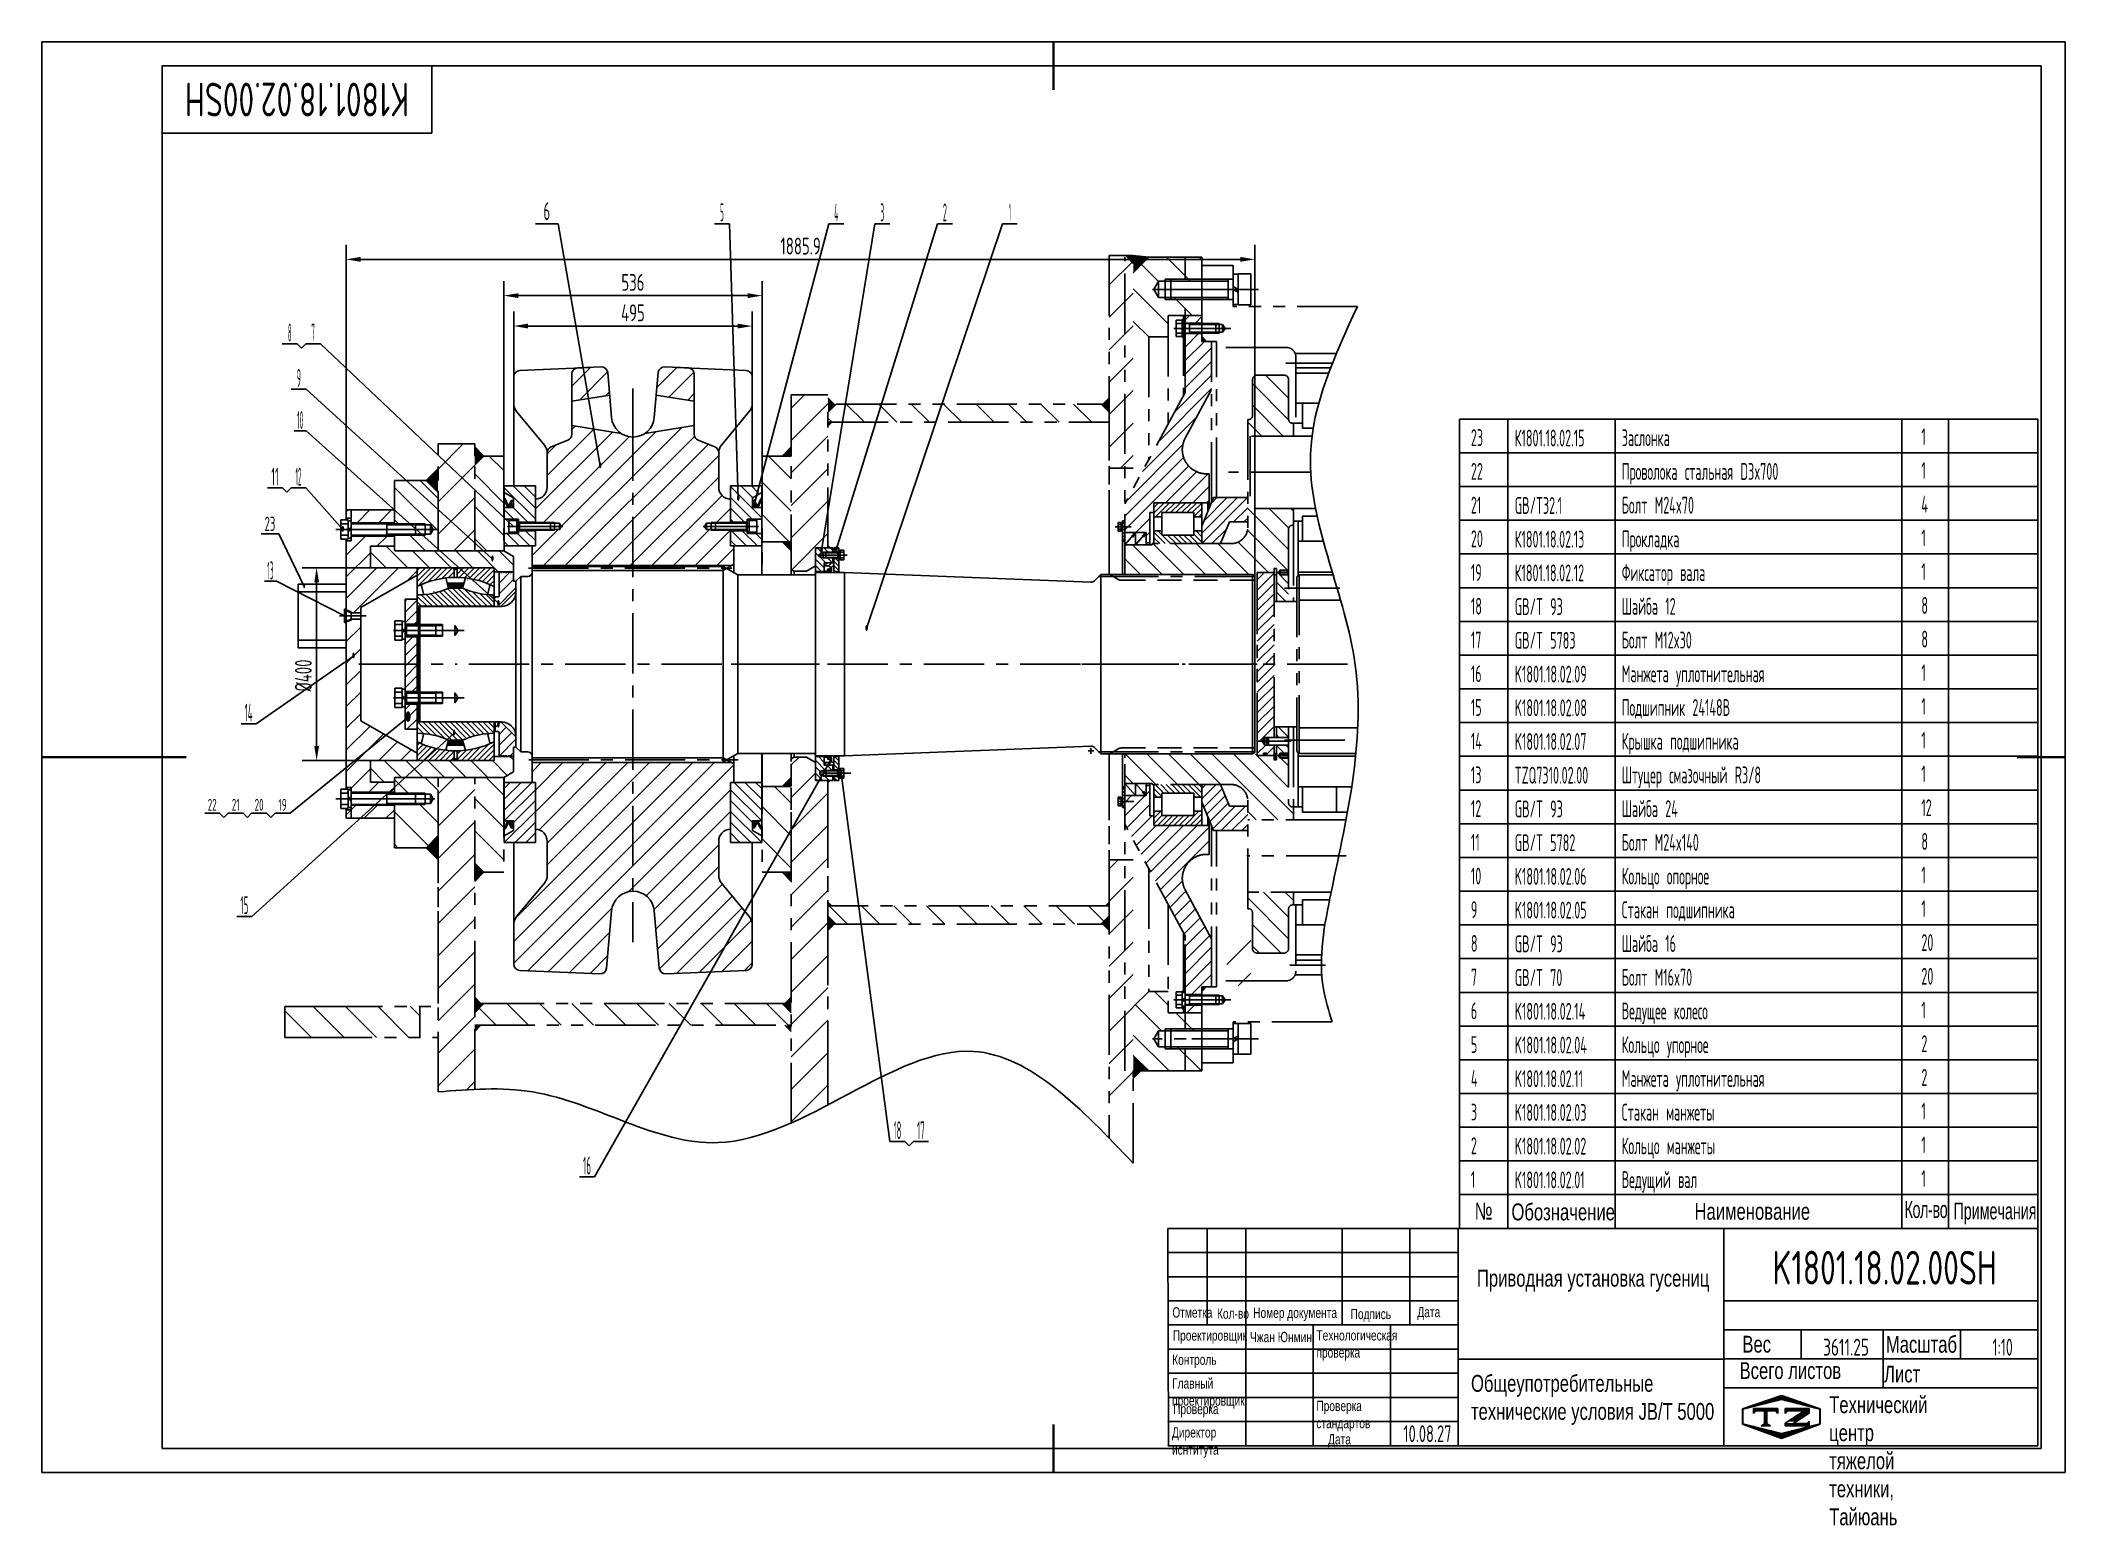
# Model space of a CAD drawing. Header units: millimetres. Extents: x -2 to 4202, y -110 to 2972.
import ezdxf
from ezdxf.enums import TextEntityAlignment as Align

# ---------------------------------------------------------------- set-up
doc = ezdxf.new("R2010")
doc.units = ezdxf.units.MM
doc.header["$LTSCALE"] = 100
for name, pattern in [('F', [0.75, 0.5, -0.25]), ('G', [2, 1.25, -0.25, 0.25, -0.25]), ('K', [2.5, 1.25, -0.25, 0.25, -0.25, 0.25, -0.25])]:
    doc.linetypes.add(name, pattern=pattern)
for name, color, linetype in [('01', 7, 'Continuous'), ('02', 1, 'Continuous'), ('04', 2, 'F'), ('05', 4, 'G'), ('07', 6, 'K'), ('08', 1, 'Continuous'), ('10', 1, 'Continuous'), ('11', 3, 'Continuous'), ('THICK', 7, 'Continuous')]:
    doc.layers.add(name, color=color, linetype=linetype)
doc.styles.add('HZLIB', font='TXT.shx', dxfattribs={"width": 0.5, "height": 35})
doc.styles.get("Standard").update_dxf_attribs({"font": 'isocp', "width": 0.707, "bigfont": 'intecad.shx'})
doc.dimstyles.new('INTE', dxfattribs={"dimscale": 10, "dimtxt": 3.5, "dimasz": 3, "dimexe": 3, "dimexo": 0, "dimgap": 1, "dimtad": 1, "dimdec": 3, "dimdsep": 46, "dimtxsty": 'Standard', "dimcen": 0, "dimclrd": 1, "dimclre": 1, "dimclrt": 3, "dimaunit": 1, "dimadec": 0, "dimazin": 0, "dimtfac": 1, "dimtdec": 3, "dimtmove": 0, "dimatfit": 0, "dimfxl": 0, "dimarcsym": 0})
pattern_1 = [(315, (-2962.98, 6783.264), (33.67596, 33.67596), [])]
pattern_2 = [(315, (-3655.437, 4471.48), (33.67596, 33.67596), [])]
pattern_3 = [(45, (-418.425, 6717.791), (-10.6066, 10.6066), [])]
pattern_4 = [(45, (-192.781, 1.672), (-4.490128, 4.490128), [])]
pattern_5 = [(225, (4906.83, 2974.994), (14.14214, -14.14214), [])]
pattern_6 = [(45, (-418.425, 6717.791), (-3.535534, 3.535534), [])]
pattern_7 = [(315, (-418.42499, 6717.79118), (0.0707106781, 0.0707106781), [])]
pattern_8 = [(45, (211.5802, 390.212), (-1.4817423, 1.4817423), [1.524, -0.5715]), (135, (211.5802, 390.212), (-1.4817423, -1.4817423), [1.524, -0.5715])]
pattern_9 = [(135, (211.58, 390.212), (-11.22532, -11.22532), [])]
pattern_10 = [(45, (211.58, 390.212), (-11.22532, 11.22532), [])]

msp = doc.modelspace()

# ---------------------------------------------------------------- texts
at = {"style": 'HZLIB', "width": 0.5}
for s, p in [('23', (2966.2994, 2130.6107)), ('К1801.18.02.15', (3057.3296, 2129.7898)), ('Заслонка', (3279.4892, 2130.4163)), ('1', (3901.328, 2132.4546)), ('22', (2966.2994, 2060.6107)), ('Проволока стальная D3x700', (3279.4892, 2060.4173)), ('1', (3901.328, 2062.4556)), ('21', (2966.2994, 1990.6108)), ('GB/T32.1', (3057.3296, 1989.7918)), ('Болт M24x70', (3279.4892, 1990.4183)), ('4', (3901.328, 1992.4566)), ('20', (2966.2994, 1920.6108)), ('К1801.18.02.13', (3057.3296, 1919.7928)), ('Прокладка ', (3279.4892, 1920.4193)), ('1', (3901.328, 1922.4576)), ('19', (2966.2994, 1850.6108)), ('К1801.18.02.12', (3057.3296, 1849.7938)), ('Фиксатор вала', (3279.4892, 1850.4203)), ('1', (3901.328, 1852.4586)), ('18', (2966.2994, 1780.6108)), ('GB/T 93', (3057.3296, 1779.7948)), ('Шайба 12', (3279.4892, 1780.4213)), ('8', (3901.328, 1782.4596)), ('17', (2966.2994, 1710.6108)), ('GB/T 5783', (3057.3296, 1709.7958)), ('Болт M12x30', (3279.4892, 1710.4223)), ('8', (3901.328, 1712.4606)), ('16', (2966.2994, 1640.6108)), ('K1801.18.02.09', (3057.3296, 1639.7968)), ('Манжета уплотнительная', (3279.4892, 1640.4233)), ('1', (3901.328, 1642.4616)), ('15', (2966.2994, 1570.6108)), ('K1801.18.02.08', (3057.3296, 1569.7978)), ('Подшипник 24148B', (3279.4892, 1570.4243)), ('1', (3901.328, 1572.4626)), ('14', (2966.2994, 1500.6108)), ('K1801.18.02.07', (3057.3296, 1499.7988)), ('Крышка подшипника', (3279.4892, 1500.4253)), ('1', (3901.328, 1502.4636)), ('13', (2966.2994, 1430.6108)), ('TZQ7310.02.00', (3057.3296, 1429.7998)), ('Штуцер смазочный R3/8', (3279.4892, 1430.4263)), ('1', (3901.328, 1432.4646)), ('12', (2966.2994, 1360.6108)), ('GB/T 93', (3057.3296, 1359.8008)), ('Шайба 24', (3279.4892, 1360.4273)), ('12', (3901.328, 1362.4656)), ('11', (2966.2994, 1290.6109)), ('GB/T 5782', (3057.3296, 1289.8018)), ('Болт M24x140', (3279.4892, 1290.4283)), ('8', (3901.328, 1292.4666)), ('10', (2966.2994, 1220.6109)), ('K1801.18.02.06', (3057.3296, 1219.8028)), ('Кольцо опорное', (3279.4892, 1220.4293)), ('1', (3901.328, 1222.4676)), ('9', (2966.2994, 1150.6109)), ('K1801.18.02.05', (3057.3296, 1149.8038)), ('Стакан подшипника', (3279.4892, 1150.4303)), ('1', (3901.328, 1152.4686)), ('8', (2966.2994, 1080.6109)), ('GB/T 93', (3057.3296, 1079.8048)), ('Шайба 16', (3279.4892, 1080.4313)), ('20', (3901.328, 1082.4696)), ('7', (2966.2994, 1010.6109)), ('GB/T 70', (3057.3296, 1009.8058)), ('Болт M16x70', (3279.4892, 1010.4323)), ('20', (3901.328, 1012.4706)), ('6', (2966.2994, 940.6109)), ('K1801.18.02.14', (3057.3296, 939.8068)), ('Ведущее колесо', (3279.4892, 940.4333)), ('1', (3901.328, 942.4716)), ('5', (2966.2994, 870.6109)), ('K1801.18.02.04', (3057.3296, 869.8078)), ('Кольцо упорное', (3279.4892, 870.4343)), ('2', (3901.328, 872.4726)), ('4', (2966.2994, 800.6109)), ('K1801.18.02.11', (3057.3296, 799.8088)), ('Манжета уплотнительная', (3279.4892, 800.4353)), ('2', (3901.328, 802.4736)), ('3', (2966.2994, 730.6109)), ('K1801.18.02.03', (3057.3296, 729.8098)), ('Стакан манжеты', (3279.4892, 730.4363)), ('1', (3901.328, 732.4746)), ('2', (2966.2994, 660.6109)), ('K1801.18.02.02', (3057.3296, 659.8108)), ('Кольцо манжеты', (3279.4892, 660.4373)), ('1', (3901.328, 662.4756)), ('1', (2966.2994, 590.611)), ('K1801.18.02.01', (3057.3296, 589.8118)), ('Ведущий вал', (3279.4892, 590.4383)), ('1', (3901.328, 592.4766))]:
    msp.add_text(s, height=35, dxfattribs=at).set_placement(p)
at = {"layer": '01', "attachment_point": 1}
for s, insert, char_height in [('{\\fArial|b0|i0|c204|p34;Отметка}', (2346.6854, 342.883), 21.375446), ('{\\fArial|b0|i0|c204|p34;Кол-во}', (2439.384, 340.4241), 21.375446), ('{\\fArial|b0|i0|c204|p34;Номер документа}', (2514.4711, 342.0688), 21.375446), ('{\\fArial|b0|i0|c204|p34;Подпись}', (2716.6595, 339.6044), 21.375446), ('{\\fArial|b0|i0|c204|p34;Дата}', (2855.2972, 343.7026), 21.375446), ('{\\fArial|b0|i0|c204|p34;Проектировщик}', (2347.626, 295.1364), 21.375446), ('{\\fArial|b0|i0|c204|p34;Технологическая\\Pпроверка}', (2645.8105, 295.2971), 21.375446), ('{\\fArial|b0|i0|c204|p34;\\C3;Чжан Юнмин}', (2507.9118, 291.8524), 21.375446), ('{\\fArial|b0|i0|c204|p34;Вес}', (3529.8591, 283.642), 34.913229), ('{\\fArial|b0|i0|c204|p34;Контроль}', (2346.3983, 244.7873), 21.375446), ('{\\fArial|b0|i0|c204|p34;Главный\\Pпроектировщик}', (2346.209, 195.5881), 21.375446), ('{\\fArial|b0|i0|c204|p34;Проверка}', (2348.298, 142.4266), 21.375446), ('{\\fArial|b0|i0|c204|p34;Проверка\\Pстандартов}', (2645.6059, 148.7774), 21.375446), ('{\\fArial|b0|i0|c204|p34;Директор\\Pиснтитута}', (2345.8802, 93.8605), 21.375446), ('{\\fArial|b0|i0|c204|p34;Дата}', (2669.8919, 79.5733), 21.375446)]:
    msp.add_mtext(s, dxfattribs=dict(at, insert=insert, char_height=char_height))
at = {"layer": '01', "insert": (3710.0376, 158.074), "char_height": 34.913229, "width": 1.640683, "attachment_point": 1}
msp.add_mtext('{\\fArial|b0|i0|c204|p34;Технический центр\\Pтяжелой техники, Тайюань}', dxfattribs=at)
at = {"layer": '02', "width": 0.605172}
for height, p, p2 in [(10, (1156.1651, 2084.6176), (1162.1651, 2084.6176)), (10, (1442.7111, 2016.8253), (1448.7111, 2016.8253)), (10, (621.9738, 1952.4122), (627.9738, 1952.4122)), (10, (932.4299, 1891.1938), (938.4299, 1891.1938)), (10, (1615.6302, 1908.9184), (1621.6302, 1908.9184)), (10, (1646.1168, 1910.4122), (1652.1168, 1910.4122)), (8, (542.3025, 1835.1656), (547.1025, 1835.1656)), (10, (944.809, 1798.8585), (950.809, 1798.8585)), (8, (625.8079, 1774.0872), (630.6079, 1774.0872)), (10, (1709.141, 1746.8842), (1715.141, 1746.8842)), (10, (644.1241, 1689.7018), (650.1241, 1689.7018)), (20, (754.3945, 1557.6442), (766.3945, 1557.6442)), (10, (944.809, 1546.0257), (950.809, 1546.0257)), (10, (852.9813, 1529.7331), (858.9813, 1529.7331)), (10, (1634.399, 1473.0002), (1640.399, 1473.0002)), (10, (1656.4208, 1446.4122), (1662.4208, 1446.4122))]:
    msp.add_text('\\M+5A1F1', height=height, dxfattribs=at).set_placement(p, p2, align=Align.FIT)
at = {"layer": '02', "color": 1, "linetype": 'Continuous', "width": 0.605172}
msp.add_text('\\M+5A1F1', height=10, dxfattribs=at).set_placement((1476.8163, 2008.5948), (1482.8163, 2008.5948), align=Align.FIT)
at = {"layer": '02', "insert": (2974.1022, 560.0253), "char_height": 35, "width": 1.289449, "attachment_point": 1}
msp.add_mtext('{\\fArial|b0|i0|c204|p34;\\C0;№}', dxfattribs=at)
at = {"layer": '02', "char_height": 35, "attachment_point": 1}
for s, insert in [('{\\fArial|b0|i0|c204|p34;\\C0;Обозначение}', (3050.4394, 558.2859)), ('{\\fArial|b0|i0|c204|p34;\\C0;Наименование}', (3430.3958, 559.5186)), ('{\\fArial|b0|i0|c204|p34;\\W0.607;\\T0.95;\\C0;Кол-во}', (3866.5491, 563.2431)), ('{\\fArial|b0|i0|c204|p34;\\W0.607;\\C0;Примечания}', (3967.9176, 560.3343)), ('{\\fArial|b0|i0|c204|p34;\\C3;Приводная установка гусениц}', (2978.7638, 420.6887))]:
    msp.add_mtext(s, dxfattribs=dict(at, insert=insert))
at = {"layer": '05', "char_height": 34.9272, "attachment_point": 1}
for s, insert in [('{\\fArial|b0|i0|c204|p34;\\C0;Масштаб}', (3827.684, 283.4768)), ('{\\fArial|b0|i0|c204|p34;\\C0;Всего листов}', (3524.0913, 228.8806)), ('{\\fArial|b0|i0|c204|p34;\\C0;Лист}', (3823.9743, 221.7879)), ('{\\fArial|b0|i0|c204|p34;\\C0;Общеупотребительные\\Pтехнические условия \\fArial|b0|i0|c0|p34;JB/T 5000}', (2966.5585, 202.3628))]:
    msp.add_mtext(s, dxfattribs=dict(at, insert=insert))
at = {"layer": '11', "width": 0.695901}
msp.add_text('K1801.18.02.00SH', height=70, rotation=180, dxfattribs=at).set_placement((762.7267, 2885), (297.2733, 2885), align=Align.FIT)
at = {"layer": '11'}
for s, height, width, p, p2 in [('6', 37.1231, 0.600695, (1041.668, 2599.6992), (1055.039, 2599.6992)), ('5', 37.1231, 0.351791, (1407.9415, 2597.1992), (1415.6652, 2597.1992)), ('4', 37.1231, 0.362564, (1644.6416, 2597.1992), (1653.3903, 2597.1992)), ('3', 37.1231, 0.351791, (1740.7887, 2597.1992), (1748.5124, 2597.1992)), ('2', 37.1231, 0.375062, (1870.3489, 2597.1992), (1878.8431, 2597.1992)), ('1', 37.1231, 0.269333, (2007.6212, 2597.1992), (2011.1207, 2597.1992)), ('8', 37.1231, 0.342788, (511.1661, 2347.6427), (518.1651, 2347.6427)), ('7', 37.1231, 0.342788, (559.8438, 2347.6427), (566.8427, 2347.6427)), ('9', 37.1231, 0.386352, (529.0624, 2253.7896), (537.9777, 2253.7896)), ('10', 37.12311, 0.32324, (530.1429, 2166.0431), (542.752, 2166.0431)), ('11', 37.12311, 0.499495, (476.3693, 2048.6563), (492.1307, 2048.6563)), ('12', 37.12311, 0.297221, (526.8036, 2048.6563), (539.0517, 2048.6563)), ('23', 29.69848, 0.581958, (462.5756, 1954.4528), (484.8956, 1954.4528)), ('13', 37.12311, 0.325244, (468.0615, 1853.8313), (481.2394, 1853.8313)), ('14', 37.12311, 0.393485, (420.945, 1558.9037), (437.7435, 1558.9037)), ('22', 24.74874, 0.573679, (344.5088, 1373.483), (363.1088, 1373.483)), ('21', 24.74874, 0.623098, (394.3905, 1373.483), (410.5824, 1373.483)), ('20', 24.74874, 0.600864, (441.8641, 1373.483), (460.4641, 1373.483)), ('19', 24.74874, 0.612447, (491.3416, 1373.483), (508.342, 1373.483)), ('15', 37.12311, 0.406555, (412.4251, 1159.1006), (428.8975, 1159.1006)), ('18', 37.12311, 0.404, (1768.2619, 691.887), (1784.0096, 691.887)), ('17', 37.12311, 0.404, (1816.9396, 691.887), (1832.6872, 691.887)), ('16', 37.12311, 0.407038, (1123.6123, 618.5102), (1140.2279, 618.5102)), ('K1801.18.02.00SH', 70, 0.695901, (3592.2733, 390), (4057.7267, 390)), ('3611.25', 35, 0.680431, (3697.472, 242.5), (3792.528, 242.5)), ('1:10', 35, 0.6497, (4048.957, 242.5), (4091.043, 242.5)), ('10.08.27', 34.91323, 0.642055, (2826.2386, 62.9756), (2925.9907, 62.9756))]:
    msp.add_text(s, height=height, dxfattribs=dict(at, width=width)).set_placement(p, p2, align=Align.FIT)

# ---------------------------------------------------------------- blocks, each defined once
blk = doc.blocks.new('etgregres')
at = {"layer": '02'}
for p, q in [((585.3, 1536.3), (552.6, 1569)), ((630.2, 1536.3), (585.2, 1581.3)), ((675.1, 1536.3), (640.1, 1571.3)), ((720, 1536.3), (685, 1571.3)), ((764.9, 1536.3), (729.9, 1571.3)), ((818.8, 1527.3), (774.8, 1571.3)), ((849.6, 1541.4), (819.7, 1571.3)), ((616.2, 1101.3), (581.2, 1136.3)), ((661.1, 1101.3), (626.1, 1136.3)), ((706, 1101.3), (671, 1136.3)), ((750.9, 1101.3), (715.9, 1136.3)), ((795.8, 1101.3), (760.8, 1136.3)), ((836.6, 1105.3), (805.7, 1136.3)), ((849.6, 1137.3), (841.6, 1145.3)), ((581.3, 1091.3), (552.6, 1120))]:
    blk.add_line(p, q, dxfattribs=at)
blk = doc.blocks.new('wertgreter')
at = {"layer": '10'}
h = blk.add_hatch(dxfattribs=at)
h.set_pattern_fill('U', color=256, scale=8, angle=45, style=0, pattern_type=0)
h.set_pattern_definition([(45, (-492.103, 1336.257), (-5.65685, 5.65685), [])])
edge = h.paths.add_edge_path()
edge.add_line((-652.1, 1536.3), (-652.1, 1497.5))
edge.add_arc((-572.1, 1336.3), 180, 90.9815, 116.3878, ccw=False)
edge.add_line((-575.2, 1516.2), (-575.2, 1532.7))
edge.add_line((-575.2, 1532.7), (-577.7, 1536.3))
edge.add_line((-577.7, 1536.3), (-652.1, 1536.3))
edge = h.paths.add_edge_path()
edge.add_line((-492.1, 1536.3), (-566.6, 1536.3))
edge.add_line((-566.6, 1536.3), (-569, 1532.7))
edge.add_line((-569, 1532.7), (-569, 1516.2))
edge.add_arc((-572.1, 1336.3), 180, 63.6122, 89.0185, ccw=False)
edge.add_line((-492.1, 1497.5), (-492.1, 1536.3))
edge = h.paths.add_edge_path()
edge.add_line((-652.1, 1175), (-652.1, 1136.3))
edge.add_line((-652.1, 1136.3), (-577.7, 1136.3))
edge.add_line((-577.7, 1136.3), (-575.2, 1139.8))
edge.add_line((-575.2, 1139.8), (-575.2, 1156.3))
edge.add_arc((-572.1, 1336.3), 180, 243.6122, 269.0185, ccw=False)
edge = h.paths.add_edge_path()
edge.add_line((-492.1, 1136.3), (-492.1, 1175))
edge.add_arc((-572.1, 1336.3), 180, 270.9815, 296.3878, ccw=False)
edge.add_line((-569, 1156.3), (-569, 1139.8))
edge.add_line((-569, 1139.8), (-566.6, 1136.3))
edge.add_line((-566.6, 1136.3), (-492.1, 1136.3))
h = blk.add_hatch(dxfattribs=at)
h.set_pattern_fill('U', color=256, scale=8, angle=135, style=0, pattern_type=0)
h.set_pattern_definition([(135, (-492.103, 1336.257), (-5.65685, -5.65685), [])])
edge = h.paths.add_edge_path()
edge.add_line((-652.1, 1479.7), (-652.1, 1456.3))
edge.add_line((-652.1, 1456.3), (-492.1, 1456.3))
edge.add_line((-492.1, 1456.3), (-492.1, 1479.7))
edge.add_arc((-492.1, 1636.3), 156.5, 245.2592, 270, ccw=False)
edge.add_line((-557.6, 1494.1), (-572.1, 1494.1))
edge.add_line((-572.1, 1494.1), (-586.6, 1494.1))
edge.add_arc((-652.1, 1636.3), 156.5, 270, 294.7408, ccw=False)
edge = h.paths.add_edge_path()
edge.add_line((-586.6, 1178.4), (-572.1, 1178.4))
edge.add_line((-572.1, 1178.4), (-557.6, 1178.4))
edge.add_arc((-492.1, 1036.3), 156.5, 90, 114.7408, ccw=False)
edge.add_line((-492.1, 1192.8), (-492.1, 1216.2))
edge.add_line((-492.1, 1216.2), (-652.1, 1216.3))
edge.add_line((-652.1, 1216.3), (-652.1, 1192.8))
edge.add_arc((-652.1, 1036.3), 156.5, 65.2592, 90, ccw=False)
h = blk.add_hatch(dxfattribs=at)
h.set_pattern_fill('U', color=256, scale=2, angle=45, style=0, pattern_type=0)
h.set_pattern_definition([(45, (-492.1026, 1336.2573), (-1.414214, 1.414214), [])])
h.paths.add_polyline_path([(-572.1, 1504.1), (-589.3, 1504.1), (-586.6, 1494.1), (-572.1, 1494.1), (-557.6, 1494.1), (-554.9, 1504.1)])
h.paths.add_polyline_path([(-554.9, 1168.4), (-557.6, 1178.4), (-572.1, 1178.4), (-586.6, 1178.4), (-589.3, 1168.4), (-572.1, 1168.4)])
at = {"layer": '01'}
for p, q in [((-652.1, 1456.3), (-652.1, 1536.3)), ((-577.7, 1536.3), (-652.1, 1536.3)), ((-592.2, 1515.1), (-586.6, 1494.1)), ((-575.2, 1532.7), (-577.7, 1536.3)), ((-575.2, 1516.2), (-575.2, 1532.7)), ((-575.2, 1532.7), (-572.1, 1532.7)), ((-569, 1532.7), (-572.1, 1532.7)), ((-569, 1532.7), (-566.6, 1536.3)), ((-569, 1516.2), (-569, 1532.7)), ((-566.6, 1536.3), (-492.1, 1536.3)), ((-552, 1515.1), (-557.6, 1494.1)), ((-492.1, 1456.3), (-492.1, 1536.3)), ((-643.7, 1501.4), (-638.1, 1480.4)), ((-572.1, 1504.1), (-589.3, 1504.1)), ((-586.6, 1494.1), (-572.1, 1494.1)), ((-572.1, 1504.1), (-554.9, 1504.1)), ((-557.6, 1494.1), (-572.1, 1494.1)), ((-500.5, 1501.4), (-506.1, 1480.4)), ((-492.1, 1456.3), (-652.1, 1456.3)), ((-652.1, 1216.3), (-652.1, 1136.3)), ((-492.1, 1216.3), (-652.1, 1216.3)), ((-643.7, 1171.1), (-638.1, 1192.2)), ((-592.2, 1157.4), (-586.6, 1178.4)), ((-586.6, 1178.4), (-572.1, 1178.4)), ((-557.6, 1178.4), (-572.1, 1178.4)), ((-552, 1157.4), (-557.6, 1178.4)), ((-500.5, 1171.1), (-506.1, 1192.2)), ((-492.1, 1216.3), (-492.1, 1136.3)), ((-577.7, 1136.3), (-652.1, 1136.3)), ((-572.1, 1168.4), (-589.3, 1168.4)), ((-575.2, 1139.8), (-577.7, 1136.3)), ((-575.2, 1156.3), (-575.2, 1139.8)), ((-575.2, 1139.8), (-572.1, 1139.8)), ((-572.1, 1168.4), (-554.9, 1168.4)), ((-569, 1139.8), (-572.1, 1139.8)), ((-569, 1156.3), (-569, 1139.8)), ((-569, 1139.8), (-566.6, 1136.3)), ((-566.6, 1136.3), (-492.1, 1136.3))]:
    blk.add_line(p, q, dxfattribs=at)
for centre, radius, start, end in [((-572.1, 1336.3), 180, 90, 116.3878), ((-572.1, 1336.3), 180, 63.6122, 90), ((-652.1, 1636.3), 156.5, 270, 294.7408), ((-492.1, 1636.3), 156.5, 245.2592, 270), ((-652.1, 1036.3), 156.5, 65.2592, 90), ((-492.1, 1036.3), 156.5, 90, 114.7408), ((-572.1, 1336.3), 180, 243.6122, 270), ((-572.1, 1336.3), 180, 270, 296.3878)]:
    blk.add_arc(centre, radius, start, end, dxfattribs=at)
blk = doc.blocks.new('*D316')
at = {"layer": '08', "color": 1, "lineweight": -2}
for p, q in [((874.2, 1877.9), (540.6, 1877.9)), ((570.6, 1847.9), (570.6, 1507.9)), ((874.2, 1477.9), (540.6, 1477.9))]:
    blk.add_line(p, q, dxfattribs=at)
at = {"layer": '08', "color": 1}
for points in [[(565.6, 1847.9), (575.6, 1847.9), (570.6, 1877.9)], [(565.6, 1507.9), (575.6, 1507.9), (570.6, 1477.9)]]:
    blk.add_solid(points, dxfattribs=at)
at = {"layer": 'Defpoints', "color": 0}
for p in [(874.2, 1877.9), (570.6, 1477.9), (874.2, 1477.9)]:
    blk.add_point(p, dxfattribs=at)
at = {"layer": '08', "color": 3, "insert": (543.1, 1654.3), "char_height": 35, "attachment_point": 5, "rotation": 90}
blk.add_mtext('%%c400', dxfattribs=at)
blk = doc.blocks.new('*U300')
at = {"layer": '01'}
for p, q in [((-18.3, 6), (-18.3, 0)), ((0, 6), (-18.3, 6)), ((-18.3, 0), (0, 0)), ((0, 0), (-3.5, 6)), ((0, 6), (3.5, 0)), ((0, 6), (18.3, 6)), ((18.3, 0), (0, 0)), ((18.3, 6), (18.3, 0))]:
    blk.add_line(p, q, dxfattribs=at)
at = {"layer": '05'}
blk.add_line((0, 8.1), (0, -2.1), dxfattribs=at)
blk = doc.blocks.new('*U295')
at = {"layer": '01'}
for p, q in [((-12.2, 4.1), (-12.2, 0)), ((0, 4.1), (-12.2, 4.1)), ((-12.2, 0), (0, 0)), ((0, 0), (-2.4, 4.1)), ((0, 4.1), (2.4, 0)), ((0, 4.1), (12.2, 4.1)), ((12.2, 0), (0, 0)), ((12.2, 4.1), (12.2, 0))]:
    blk.add_line(p, q, dxfattribs=at)
at = {"layer": '05'}
blk.add_line((0, 6.2), (0, -2.1), dxfattribs=at)
blk = doc.blocks.new('*D317')
at = {"layer": '08', "color": 1, "lineweight": -2}
for p, q in [((979.6, 2274.6), (979.6, 2409.7)), ((1474.6, 2274.6), (1474.6, 2409.7)), ((1009.6, 2379.7), (1444.6, 2379.7))]:
    blk.add_line(p, q, dxfattribs=at)
at = {"layer": '08', "color": 1}
for points in [[(1009.6, 2384.7), (1009.6, 2374.7), (979.6, 2379.7)], [(1444.6, 2384.7), (1444.6, 2374.7), (1474.6, 2379.7)]]:
    blk.add_solid(points, dxfattribs=at)
at = {"layer": 'Defpoints', "color": 0}
for p in [(1474.6, 2379.7), (979.6, 2274.6), (1474.6, 2274.6)]:
    blk.add_point(p, dxfattribs=at)
at = {"layer": '08', "color": 3, "insert": (1227.1, 2407.2), "char_height": 35, "attachment_point": 5}
blk.add_mtext('495', dxfattribs=at)
blk = doc.blocks.new('*U297')
at = {"layer": '01'}
for p, q in [((-9.2, 3.1), (-9.2, 0)), ((0, 3.1), (-9.2, 3.1)), ((-9.2, 0), (0, 0)), ((0, 0), (-1.8, 3.1)), ((0, 3.1), (1.8, 0)), ((0, 3.1), (9.2, 3.1)), ((9.2, 0), (0, 0)), ((9.2, 3.1), (9.2, 0))]:
    blk.add_line(p, q, dxfattribs=at)
at = {"layer": '05'}
blk.add_line((0, 5.2), (0, -2.1), dxfattribs=at)
blk = doc.blocks.new('*U318', base_point=(2301.4, 1474))
at = {"layer": '01'}
for p, q in [((2301.4, 1474), (2301.4, 1101.5)), ((2301.4, 1474), (2306.4, 1471.1)), ((2306.4, 1471.1), (2306.4, 1104.3)), ((2301.4, 1101.5), (2306.4, 1104.3))]:
    blk.add_line(p, q, dxfattribs=at)
blk = doc.blocks.new('*D319')
at = {"layer": '08', "color": 1, "lineweight": -2}
for p, q in [((959.1, 2069.6), (959.1, 2472.9)), ((989.1, 2442.9), (1465.1, 2442.9)), ((1495.1, 2080.5), (1495.1, 2472.9))]:
    blk.add_line(p, q, dxfattribs=at)
at = {"layer": '08', "color": 1}
for points in [[(989.1, 2447.9), (989.1, 2437.9), (959.1, 2442.9)], [(1465.1, 2447.9), (1465.1, 2437.9), (1495.1, 2442.9)]]:
    blk.add_solid(points, dxfattribs=at)
at = {"layer": 'Defpoints', "color": 0}
for p in [(1495.1, 2442.9), (959.1, 2069.6), (1495.1, 2080.5)]:
    blk.add_point(p, dxfattribs=at)
at = {"layer": '08', "color": 3, "insert": (1227.1, 2470.4), "char_height": 35, "attachment_point": 5}
blk.add_mtext('536', dxfattribs=at)
blk = doc.blocks.new('ryryu')
at = {"layer": '02', "color": 1, "linetype": 'Continuous'}
for p, q in [((420.5, 1603.8), (424.4, 1607.7)), ((442.3, 1580.7), (469.3, 1607.7)), ((487.2, 1580.7), (514.2, 1607.7)), ((420.5, 1514), (460.2, 1553.7)), ((420.5, 1469.1), (470.5, 1519.1)), ((484.1, 1532.7), (505.1, 1553.7)), ((420.5, 1424.2), (484.1, 1487.7)), ((435.5, 1394.2), (529, 1487.7)), ((547, 1460.9), (567.5, 1481.4)), ((420.5, 1334.4), (450.5, 1364.4)), ((420.5, 1289.5), (450.5, 1319.5)), ((420.5, 1244.6), (450.5, 1274.6)), ((420.5, 1199.7), (450.5, 1229.7)), ((420.5, 1154.8), (450.5, 1184.8)), ((420.5, 1109.9), (469.8, 1159.1)), ((420.5, 1065), (498.3, 1142.7)), ((488.2, 1087.7), (526.7, 1126.3)), ((533.1, 1087.7), (555.2, 1109.8)), ((422.2, 1021.7), (470.5, 1070.1)), ((467.1, 1021.7), (488.1, 1042.7)), ((512, 1021.7), (520.5, 1030.3)), ((420.5, 975.2), (440.1, 994.7)), ((458, 967.7), (485, 994.7)), ((502.9, 967.7), (520.5, 985.4))]:
    blk.add_line(p, q, dxfattribs=at)
blk = doc.blocks.new('*U321')
at = {"layer": '01'}
for p, q in [((-18.3, 6), (-18.3, 0)), ((0, 6), (-18.3, 6)), ((-18.3, 0), (0, 0)), ((0, 0), (-3.5, 6)), ((0, 6), (3.5, 0)), ((0, 6), (18.3, 6)), ((18.3, 0), (0, 0)), ((18.3, 6), (18.3, 0))]:
    blk.add_line(p, q, dxfattribs=at)
at = {"layer": '05'}
blk.add_line((0, 8.1), (0, -2.1), dxfattribs=at)
blk = doc.blocks.new('*D323')
at = {"layer": '08', "color": 1, "lineweight": -2}
for p, q in [((632.1, 1997.9), (632.1, 2548.2)), ((2518, 1859.9), (2518, 2548.2)), ((662.1, 2518.2), (2488, 2518.2))]:
    blk.add_line(p, q, dxfattribs=at)
at = {"layer": '08', "color": 1}
for points in [[(662.1, 2523.2), (662.1, 2513.2), (632.1, 2518.2)], [(2488, 2523.2), (2488, 2513.2), (2518, 2518.2)]]:
    blk.add_solid(points, dxfattribs=at)
at = {"layer": 'Defpoints', "color": 0}
for p in [(2518, 2518.2), (632.1, 1997.9), (2518, 1859.9)]:
    blk.add_point(p, dxfattribs=at)
at = {"layer": '08', "color": 3, "insert": (1575.1, 2545.7), "char_height": 35, "attachment_point": 5}
blk.add_mtext('1885.9', dxfattribs=at)
blk = doc.blocks.new('*U330', base_point=(251.96, 168.31))
at = {"layer": '01'}
for p, q in [((251.96, 168.31), (251.96, 182.31)), ((195.96, 168.31), (251.96, 168.31))]:
    blk.add_line(p, q, dxfattribs=at)
blk = doc.blocks.new('*U331')
at = {"layer": '04'}
blk.add_blockref('*U330', (0, 0), dxfattribs=at)
blk = doc.blocks.new('*U332')
at = {"layer": '01', "const_width": 0.5}
for points in [[(210, 297), (210, 287)], [(0, 148.5), (30, 148.5)], [(420, 148.5), (410, 148.5)], [(210, 0), (210, 10)]]:
    blk.add_lwpolyline(points, dxfattribs=at)
at = {"layer": '01'}
for points in [[(415, 292), (25, 292)], [(25, 292), (25, 5)], [(415, 5), (415, 292)], [(25, 5), (415, 5)]]:
    blk.add_lwpolyline(points, dxfattribs=at)
at = {"layer": '02'}
for points in [[(420, 297), (0, 297)], [(0, 297), (0, 0)], [(420, 0), (420, 297)], [(0, 0), (420, 0)]]:
    blk.add_lwpolyline(points, dxfattribs=at)
blk = doc.blocks.new('*X360')
at = {"color": 0}
for p, q in [((127.06, 7.8), (132.06, 7.8)), ((127.06, 7.5), (132.06, 7.5)), ((127.06, 7.2), (127.32, 7.2)), ((127.84, 5.4), (129.64, 5.4)), ((128.3, 5.7), (130.1, 5.7)), ((128.77, 6), (130.57, 6)), ((129.23, 6.3), (131.04, 6.3)), ((129.7, 6.6), (131.51, 6.6)), ((130.16, 6.9), (131.98, 6.9)), ((130.62, 7.2), (132.06, 7.2))]:
    blk.add_line(p, q, dxfattribs=at)
blk = doc.blocks.new('*X361')
at = {"color": 0}
for p, q in [((127.06, 4.8), (132.06, 4.8)), ((127.06, 4.5), (132.06, 4.5)), ((131.84, 5.1), (132.06, 5.1))]:
    blk.add_line(p, q, dxfattribs=at)
blk = doc.blocks.new('*X359')
at = {"color": 0}
for p, q in [((122.34, 4.5), (123.72, 4.5)), ((122.82, 4.8), (123.24, 4.8))]:
    blk.add_line(p, q, dxfattribs=at)
blk = doc.blocks.new('*X358')
at = {"color": 0}
for p, q in [((120.53, 7.8), (125.53, 7.8)), ((120.53, 7.5), (125.53, 7.5)), ((120.53, 7.2), (120.79, 7.2)), ((125.27, 7.2), (125.53, 7.2))]:
    blk.add_line(p, q, dxfattribs=at)
blk = doc.blocks.new('*X357')
at = {"color": 0}
for p, q in [((119.8, 8.4), (120.72, 8.4)), ((120.66, 8.7), (121.92, 8.7)), ((121.52, 9), (123.12, 9)), ((122.38, 9.3), (124.32, 9.3)), ((123.24, 9.6), (125.52, 9.6)), ((124.1, 9.9), (128.52, 9.9)), ((124.97, 10.2), (127.67, 10.2)), ((125.83, 10.5), (126.82, 10.5)), ((127.02, 9.6), (129.37, 9.6)), ((128.22, 9.3), (130.22, 9.3)), ((129.42, 9), (131.07, 9)), ((130.62, 8.7), (131.92, 8.7)), ((131.82, 8.4), (132.77, 8.4)), ((118.22, 7.8), (118.32, 7.8)), ((118.22, 7.5), (118.27, 7.5)), ((118.22, 7.2), (118.27, 7.2)), ((118.22, 6.9), (118.27, 6.9)), ((118.22, 6.6), (118.27, 6.6)), ((118.22, 6.3), (118.27, 6.3)), ((118.22, 6), (118.27, 6)), ((118.22, 5.7), (118.27, 5.7)), ((118.22, 5.4), (118.27, 5.4)), ((118.22, 5.1), (118.27, 5.1)), ((118.22, 4.8), (118.27, 4.8)), ((118.79, 4.5), (119.42, 4.5)), ((118.94, 8.1), (119.52, 8.1)), ((119.61, 4.2), (120.62, 4.2)), ((131.92, 4.2), (132.95, 4.2)), ((133.02, 8.1), (133.62, 8.1)), ((133.12, 4.5), (133.76, 4.5)), ((134.22, 7.8), (134.32, 7.8)), ((134.27, 7.5), (134.32, 7.5)), ((134.27, 7.2), (134.32, 7.2)), ((134.27, 6.9), (134.32, 6.9)), ((134.27, 6.6), (134.32, 6.6)), ((134.27, 6.3), (134.32, 6.3)), ((134.27, 6), (134.32, 6)), ((134.27, 5.7), (134.32, 5.7)), ((134.27, 5.4), (134.32, 5.4)), ((134.27, 5.1), (134.32, 5.1)), ((134.27, 4.8), (134.32, 4.8)), ((120.43, 3.9), (121.82, 3.9)), ((121.26, 3.6), (123.02, 3.6)), ((122.08, 3.3), (124.22, 3.3)), ((122.91, 3), (125.42, 3)), ((123.73, 2.7), (128.89, 2.7)), ((124.55, 2.4), (128.07, 2.4)), ((125.38, 2.1), (127.26, 2.1)), ((126.2, 1.8), (126.45, 1.8)), ((127.12, 3), (129.7, 3)), ((128.32, 3.3), (130.51, 3.3)), ((129.52, 3.6), (131.32, 3.6)), ((130.72, 3.9), (132.14, 3.9))]:
    blk.add_line(p, q, dxfattribs=at)

# ---------------------------------------------------------------- dimensions: what is measured, and where the dimension line sits
at = {"layer": '08'}
for base, p1, p2, picture, middle in [((2518.0241, 2518.195), (632.1241, 1997.9122), (2518.0241, 1859.9452), '*D323', (1575.0741, 2545.695)), ((1495.1241, 2442.939), (959.1241, 2069.5653), (1495.1241, 2080.5013), '*D319', (1227.1241, 2470.439)), ((1474.6241, 2379.7235), (979.6241, 2274.621), (1474.6241, 2274.621), '*D317', (1227.1241, 2407.2235))]:
    dim = msp.add_linear_dim(base=base, p1=p1, p2=p2, dimstyle='INTE', dxfattribs=at)
    dim.commit()
    dim.dimension.update_dxf_attribs({"geometry": picture, "text_midpoint": middle})
dim = msp.add_linear_dim(base=(570.6202, 1477.9122), p1=(874.1997, 1877.9122), p2=(874.1997, 1477.9122), angle=90, text='%%c<>', dimstyle='INTE', dxfattribs=at)
dim.commit()
dim.dimension.update_dxf_attribs({"geometry": '*D316', "text_midpoint": (570.6202, 1654.2576), "dimtype": 160})

# ---------------------------------------------------------------- hatches: boundary and pattern name
at = {"layer": '02', "linetype": 'Continuous'}
h = msp.add_hatch(dxfattribs=at)
h.set_pattern_fill('ANSI31', color=1, scale=10, style=0)
h.set_pattern_definition([(45, (-1408.153, 240.72), (-22.45064, 22.45064), [])])
h.paths.add_polyline_path([(1174.6481, 2283.136, 0.401490667), (1161.1305, 2294.9906), (1112.5571, 2292.8698, 0.401490667), (1100.1241, 2279.8822), (1100.1241, 2224.1122), (1178.7203, 2236.5906)])
h.paths.add_polyline_path([(1354.1241, 2279.8822, 0.401490667), (1341.6912, 2292.8698), (1317.4045, 2293.9302), (1293.1178, 2294.9906, 0.401490667), (1279.6002, 2283.136), (1275.528, 2236.5906), (1354.1241, 2224.1122)])
h.paths.add_polyline_path([(1405.1241, 2116.6268, 0.306216487), (1396.9726, 2128.6888), (1362.2757, 2142.6356), (1354.1241, 2145.9122), (1354.1241, 2154.6976), (1354.1241, 2173.1122), (1251.7726, 2156.8622, -0.147822369), (1227.1241, 2149.4122), (1227.1241, 2137.8373), (1227.1241, 1882.4122), (1431.0742, 1882.4122), (1436.6241, 1885.6165), (1436.6241, 1923.7822), (1429.5741, 1923.7822), (1429.5741, 1955.9122), (1389.5741, 1955.9122), (1389.5741, 1957.5122), (1379.5741, 1957.5122), (1375.8791, 1963.9122), (1379.5741, 1970.3122), (1389.5741, 1970.3122), (1389.5741, 1971.9122), (1429.5741, 1971.9122), (1429.5741, 2020.4182, -0.407783976), (1405.1241, 2045.4122)])
h.paths.add_polyline_path([(1429.5741, 1432.0422), (1436.6241, 1432.0422), (1436.6241, 1470.2079), (1431.0742, 1473.4122), (1227.1241, 1473.4122), (1227.1241, 1206.4122, -0.388878732), (1271.4548, 1165.7906), (1281.8646, 1046.8062, 0.388878732), (1294.8151, 1034.9392), (1462.1912, 1042.247, 0.401490667), (1474.6241, 1055.2346), (1474.6241, 1137.4175, 0.169751358), (1469.1793, 1152.9929), (1410.8623, 1223.4768, -0.17454461), (1405.1241, 1239.4136), (1405.1241, 1310.4122, -0.407783976), (1429.5741, 1335.4061)])
h.paths.add_polyline_path([(1227.1241, 1473.4122), (1023.1741, 1473.4122), (1017.6241, 1470.2079), (1017.6241, 1432.0422), (1024.6741, 1432.0422), (1024.6741, 1335.4061, -0.407783976), (1049.1241, 1310.4122), (1049.1241, 1239.4136, -0.17454461), (1043.3859, 1223.4768), (985.0689, 1152.9929, 0.169751358), (979.6241, 1137.4175), (979.6241, 1055.2346, 0.401490667), (992.0571, 1042.247), (1159.4332, 1034.9392, 0.388878732), (1172.3837, 1046.8062), (1182.7935, 1165.7906, -0.388878732), (1227.1241, 1206.4122), (1227.1241, 1217.9871)])
h.paths.add_polyline_path([(1227.1241, 2149.4122, -0.147822369), (1202.4757, 2156.8622), (1100.1241, 2173.1122), (1100.1241, 2154.6976), (1100.1241, 2145.9122), (1091.9726, 2142.6356), (1057.2757, 2128.6888, 0.306216487), (1049.1241, 2116.6268), (1049.1241, 2045.4122, -0.407783976), (1024.6741, 2020.4182), (1024.6741, 1971.9122), (1064.6741, 1971.9122), (1064.6741, 1970.3122), (1074.6741, 1970.3122), (1078.3692, 1963.9122), (1074.6741, 1957.5122), (1064.6741, 1957.5122), (1064.6741, 1955.9122), (1024.6741, 1955.9122), (1024.6741, 1923.7822), (1017.6241, 1923.7822), (1017.6241, 1885.6165), (1023.1741, 1882.4122), (1227.1241, 1882.4122)])
h.paths.add_polyline_path([(1064.6741, 1971.9122), (1024.6741, 1971.9122), (1024.6741, 1970.3122), (1064.6741, 1970.3122)], flags=16)
h.paths.add_polyline_path([(1064.6741, 1957.5122), (1024.6741, 1957.5122), (1024.6741, 1955.9122), (1064.6741, 1955.9122)], flags=16)
h.paths.add_polyline_path([(1429.5741, 1971.9122), (1389.5741, 1971.9122), (1389.5741, 1970.3122), (1429.5741, 1970.3122)], flags=16)
h.paths.add_polyline_path([(1429.5741, 1957.5122), (1389.5741, 1957.5122), (1389.5741, 1955.9122), (1429.5741, 1955.9122)], flags=17)
at = {"layer": '02'}
h = msp.add_hatch(dxfattribs=at)
h.set_pattern_fill('ANGLE', color=256, scale=0.5, angle=45, style=0)
h.set_pattern_definition([(45, (211.5802, 390.212), (-2.4695704, 2.4695704), [2.54, -0.9525]), (135, (211.5802, 390.212), (-2.4695704, -2.4695704), [2.54, -0.9525])])
h.paths.add_polyline_path([(979.1241, 2017.9122), (974.5027, 2017.9122), (969.3715, 2005.768), (968.5688, 2005.768), (960.9394, 2022.2631), (959.1241, 2021.4235), (967.6862, 2002.9122), (979.1241, 2002.9122)])
h = msp.add_hatch(dxfattribs=at)
h.set_pattern_fill('ANSI31', color=256, scale=5, angle=90, style=0)
h.set_pattern_definition(pattern_9)
h.paths.add_polyline_path([(1024.6241, 2047.9122), (959.8741, 2047.9122), (959.8741, 2034.0262), (979.1241, 2022.9122), (979.1241, 2002.9122), (970.8424, 2002.9122), (967.6862, 2002.9122), (959.8741, 2019.802), (959.8741, 1983.8574), (964.7495, 1978.9122), (989.8741, 1978.9122), (989.8741, 1972.9122), (1024.6241, 1972.9122)])
h.paths.add_polyline_path([(1024.6241, 1954.9122), (989.8741, 1954.9122), (989.8741, 1951.7122), (989.8741, 1948.9122), (959.8741, 1948.9122), (959.8741, 1923.4122), (1024.6241, 1923.4122)])
at = {"layer": '02', "linetype": 'Continuous'}
h = msp.add_hatch(dxfattribs=at)
h.set_pattern_fill('ANSI31', color=1, scale=5, angle=90, style=0)
h.set_pattern_definition([(135, (212.33, 390.212), (-11.22532, -11.22532), [])])
h.paths.add_polyline_path([(1430.3741, 1972.9122), (1464.3741, 1972.9122), (1464.3741, 1976.1122), (1464.3741, 1978.9122), (1494.3741, 1978.9122), (1494.3741, 2002.9122), (1475.8741, 2002.9122), (1475.8741, 2022.9122), (1487.075, 2029.379), (1491.9219, 2047.9122), (1430.3741, 2047.9122)])
h.paths.add_polyline_path([(1464.3741, 1948.9122), (1464.3741, 1954.9122), (1430.3741, 1954.9122), (1430.3741, 1923.4122), (1437.3741, 1923.4122), (1494.3741, 1923.4122), (1494.3741, 1948.9122)])
h.paths.add_polyline_path([(1442.0305, 2016.1415), (1451.5123, 2016.1415), (1451.5123, 2028.4492), (1442.0305, 2028.4492)], flags=24)
h = msp.add_hatch(dxfattribs=at)
h.set_pattern_fill('ANGLE', color=1, scale=0.3, angle=45, style=0)
h.set_pattern_definition(pattern_8)
h.paths.add_polyline_path([(1479.7456, 2017.9122), (1475.1241, 2017.9122), (1475.1241, 2002.9122), (1486.5621, 2002.9122), (1495.1241, 2021.4235), (1493.3089, 2022.2631), (1485.6794, 2005.768), (1484.8768, 2005.768)])
h.paths.add_polyline_path([(1475.3857, 2007.911), (1484.8676, 2007.911), (1484.8676, 2020.2187), (1475.3857, 2020.2187)], flags=24)
h = msp.add_hatch(dxfattribs=at)
h.set_pattern_fill('ANSI31', color=1, scale=3, angle=90, style=0)
h.set_pattern_definition([(135, (129.569, 341.655), (-6.735192, -6.735192), [])])
h.paths.add_polyline_path([(1624.2241, 1485.9122), (1606.2241, 1485.9122), (1606.2241, 1439.4122), (1609.2241, 1436.4122), (1613.8276, 1436.4122), (1619.6088, 1446.6122), (1617.2241, 1446.6122), (1614.4529, 1451.4122), (1617.2241, 1456.2122), (1622.2241, 1456.2122), (1622.2241, 1457.4122), (1625.73, 1457.4122), (1631.6813, 1467.9122), (1624.2241, 1467.9122)])
h.paths.add_polyline_path([(1627.3241, 1445.4122), (1622.2241, 1445.4122), (1622.2241, 1446.6122), (1619.6088, 1446.6122), (1613.8276, 1436.4122), (1642.2241, 1436.4122), (1642.2241, 1445.4122)])
h.paths.add_polyline_path([(1642.2241, 1457.4122), (1642.2241, 1467.9122), (1631.6813, 1467.9122), (1625.73, 1457.4122), (1627.3241, 1457.4122)])
h.paths.add_polyline_path([(1642.2241, 1887.9122), (1642.2241, 1898.4122), (1627.3241, 1898.4122), (1622.2241, 1898.4122), (1622.2241, 1899.6122), (1617.2241, 1899.6122), (1614.4529, 1904.4122), (1617.2241, 1909.2122), (1622.2241, 1909.2122), (1622.2241, 1910.4122), (1627.3241, 1910.4122), (1642.2241, 1910.4122), (1642.2241, 1919.4122), (1631.6241, 1919.4122), (1609.2241, 1919.4122), (1606.2241, 1916.4122), (1606.2241, 1869.9122), (1624.2241, 1869.9122), (1624.2241, 1887.9079), (1624.2241, 1887.9122)])
h.paths.add_polyline_path([(1614.1996, 1908.2347), (1623.6815, 1908.2347), (1623.6815, 1920.5423), (1614.1996, 1920.5423)], flags=9)
for points in [[(1631.6241, 1919.4122), (1631.6241, 1924.4122), (1636.6241, 1919.4122)], [(1631.6241, 1436.4122), (1631.6241, 1431.4122), (1636.6241, 1436.4122)]]:
    msp.add_hatch(color=1, dxfattribs=at).paths.add_polyline_path(points)
h = msp.add_hatch(dxfattribs=at)
h.set_pattern_fill('ANSI31', color=1, scale=2, angle=90, style=0)
h.set_pattern_definition([(135, (-192.781, 1.672), (-4.490128, -4.490128), [])])
h.paths.add_polyline_path([(1644.2241, 1919.4122), (1644.2241, 1911.4122), (1654.2241, 1911.4122), (1654.2241, 1913.6122), (1654.2241, 1919.4122)])
h.paths.add_polyline_path([(1654.2241, 1897.4122), (1644.2241, 1897.4122), (1644.2241, 1869.9119), (1654.2241, 1869.9119)])
h.paths.add_polyline_path([(1654.2241, 1485.9125), (1644.2241, 1485.9125), (1644.2241, 1473.5507), (1644.2241, 1467.9122), (1644.2241, 1458.4122), (1654.2241, 1458.4122), (1654.2241, 1460.6122)])
h.paths.add_polyline_path([(1654.2241, 1436.4122), (1654.2241, 1444.4122), (1644.2241, 1444.4122), (1644.2241, 1436.4122)])
at = {"layer": '02'}
h = msp.add_hatch(dxfattribs=at)
h.set_pattern_fill('ANSI31', color=256, scale=5, style=0)
h.set_pattern_definition(pattern_10)
h.paths.add_polyline_path([(984.1241, 1847.9122), (982.1241, 1849.9122), (981.1241, 1849.9122, -0.414213562), (979.1241, 1851.9122), (979.1241, 1867.9122), (979.1241, 1869.4122), (976.0606, 1869.4122, 0.341998713), (975.5765, 1869.0372, -0.774596669), (972.6718, 1869.0372, 0.341998713), (972.1877, 1869.4122), (971.0606, 1869.4122, 0.341998713), (970.5765, 1869.0372, -0.774596669), (967.6718, 1869.0372, 0.341998713), (967.1877, 1869.4122), (966.0606, 1869.4122, 0.341998713), (965.5765, 1869.0372, -0.774596669), (962.6718, 1869.0372, 0.341998713), (962.1877, 1869.4122), (961.0606, 1869.4122, 0.341998713), (960.5765, 1869.0372, -0.774596669), (957.6718, 1869.0372, 0.341998713), (957.1877, 1869.4122), (956.0606, 1869.4122, 0.341998713), (955.5765, 1869.0372, -0.774596669), (952.6718, 1869.0372, 0.341998713), (952.1877, 1869.4122), (949.1241, 1869.4122), (949.1241, 1819.9122, -0.414213562), (947.1241, 1817.9122), (941.1241, 1817.9122), (939.1241, 1815.9122), (939.1241, 1797.9122), (953.1241, 1797.9122), (984.1241, 1828.9122)])
h.paths.add_polyline_path([(984.1241, 1526.9122), (953.1241, 1557.9122), (941.1241, 1557.9122), (941.1241, 1537.9122), (947.1241, 1537.9122, -0.414213562), (949.1241, 1535.9122), (949.1241, 1486.4122), (952.1877, 1486.4122, 0.341998713), (952.6718, 1486.7872, -0.774596669), (955.5765, 1486.7872, 0.341998713), (956.0606, 1486.4122), (957.1877, 1486.4122, 0.341998713), (957.6718, 1486.7872, -0.774596669), (960.5765, 1486.7872, 0.341998713), (961.0606, 1486.4122), (962.1877, 1486.4122, 0.341998713), (962.6718, 1486.7872, -0.774596669), (965.5765, 1486.7872, 0.341998713), (966.0606, 1486.4122), (967.1877, 1486.4122, 0.341998713), (967.6718, 1486.7872, -0.774596669), (970.5765, 1486.7872, 0.625583251), (971.4578, 1486.6085), (971.6541, 1486.4122), (972.1877, 1486.4122, 0.341998713), (972.6718, 1486.7872, -0.774596669), (975.5765, 1486.7872, 0.341998713), (976.0606, 1486.4122), (979.1241, 1486.4122), (979.1241, 1487.9122), (979.1241, 1503.9122, -0.414213562), (981.1241, 1505.9122), (982.1241, 1505.9122), (984.1241, 1507.9122)])
h.paths.add_polyline_path([(943.3784, 1798.1747), (952.8603, 1798.1747), (952.8603, 1810.4824), (943.3784, 1810.4824)], flags=24)
h.paths.add_polyline_path([(943.3784, 1545.3419), (952.8603, 1545.3419), (952.8603, 1557.6496), (943.3784, 1557.6496)], flags=24)
at = {"layer": '02', "linetype": 'Continuous'}
h = msp.add_hatch(dxfattribs=at)
h.set_pattern_fill('ANSI31', color=1, scale=2, style=0)
h.set_pattern_definition(pattern_4)
h.paths.add_polyline_path([(1632.5583, 1882.2736), (1624.2241, 1882.2736), (1624.2241, 1887.9122), (1644.2241, 1887.9122), (1644.2241, 1882.2736), (1644.2241, 1881.4607), (1642.0395, 1881.4607, 0.250682851), (1640.3758, 1880.5706), (1639.3233, 1878.993), (1639.3233, 1876.0398, -0.377139137), (1633.2786, 1867.9119), (1625.1354, 1867.9119), (1625.1354, 1870.6712), (1632.3426, 1870.6712, 0.139801998), (1633.8202, 1870.2498, 0.237723801), (1636.0718, 1871.3845, 0.566431436)])
at = {"layer": '02'}
h = msp.add_hatch(dxfattribs=at)
h.set_pattern_fill('ANSI31', color=256, scale=5, style=0)
h.set_pattern_definition(pattern_10)
h.paths.add_polyline_path([(754.1241, 1760.9122), (779.1241, 1760.9122), (779.1241, 1797.9122), (779.1241, 1812.9122), (754.1241, 1812.9122)])
h.paths.add_polyline_path([(754.1241, 1594.9122), (754.1241, 1589.6622), (754.1241, 1542.9122), (779.1241, 1542.9122), (779.1241, 1547.9122), (779.1241, 1557.9122), (779.1241, 1594.9122)])
h.paths.add_polyline_path([(779.1241, 1677.9122), (754.1241, 1677.9122), (754.1241, 1620.9122), (779.1241, 1620.9122)])
h.paths.add_polyline_path([(779.1241, 1677.9122), (779.1241, 1734.9122), (754.1241, 1734.9122), (754.1241, 1729.6622), (754.1241, 1677.9122)])
at = {"layer": '02', "linetype": 'Continuous'}
h = msp.add_hatch(dxfattribs=at)
h.set_pattern_fill('ANSI31', color=1, scale=2, style=0)
h.set_pattern_definition(pattern_4)
h.paths.add_polyline_path([(1632.5583, 1473.5507), (1624.2241, 1473.5507), (1624.2241, 1467.9122), (1644.2241, 1467.9122), (1644.2241, 1473.5507), (1644.2241, 1474.3637), (1642.0395, 1474.3637, -0.250682851), (1640.3758, 1475.2538), (1639.3233, 1476.8314), (1639.3233, 1479.7845, 0.377139137), (1633.2786, 1487.9125), (1625.1354, 1487.9125), (1625.1354, 1485.1531), (1632.3426, 1485.1531, -0.139801998), (1633.8202, 1485.5745, -0.237723801), (1636.0718, 1484.4399, -0.566431436)])
h = msp.add_hatch(dxfattribs=at)
h.set_pattern_fill('ANSI31', color=1, scale=5, angle=90, style=0)
h.set_pattern_definition([(45, (2242.668, 390.212), (11.22532, -11.22532), [])])
h.paths.add_polyline_path([(960.6241, 1432.4122), (1024.6241, 1432.4122), (1024.6241, 1307.9122), (960.6241, 1307.9122), (960.6241, 1322.2312), (979.1241, 1332.9122), (979.1241, 1352.9122), (970.8424, 1352.9122), (960.6241, 1352.9122)])
h = msp.add_hatch(dxfattribs=at)
h.set_pattern_fill('ANSI31', color=1, scale=5, angle=90, style=0)
h.set_pattern_definition(pattern_9)
h.paths.add_polyline_path([(1493.6241, 1432.4122), (1429.6241, 1432.4122), (1429.6241, 1307.9122), (1493.6241, 1307.9122), (1493.6241, 1322.2312), (1475.1241, 1332.9122), (1475.1241, 1352.9122), (1483.4059, 1352.9122), (1493.6241, 1352.9122)])
at = {"layer": '02'}
msp.add_hatch(color=256, dxfattribs=at).paths.add_polyline_path([(1555.6241, 1423.9122), (1555.6241, 1442.9122), (1536.6241, 1423.9122)])
h = msp.add_hatch(dxfattribs=at)
h.set_pattern_fill('ANGLE', color=256, scale=0.3, angle=45, style=0)
h.set_pattern_definition([(135, (2242.668, 390.212), (1.4817423, 1.4817423), [1.524, -0.5715]), (45, (2242.668, 390.212), (1.4817423, -1.4817423), [1.524, -0.5715])])
h.paths.add_polyline_path([(968.489, 1350.0564), (969.3715, 1350.0564), (974.5027, 1337.9122), (979.1241, 1337.9122), (979.1241, 1352.9122), (967.6083, 1352.9122), (959.8741, 1336.2269), (961.6887, 1335.3858)])
h = msp.add_hatch(dxfattribs=at)
h.set_pattern_fill('ANGLE', color=256, scale=0.3, angle=45, style=0)
h.set_pattern_definition(pattern_8)
h.paths.add_polyline_path([(1486.6399, 1352.9122), (1475.1241, 1352.9122), (1475.1241, 1337.9122), (1479.7456, 1337.9122), (1484.8768, 1350.0564), (1485.7593, 1350.0564), (1492.5596, 1335.3858), (1494.3741, 1336.2269)])
at = {"layer": '07', "linetype": 'K'}
h = msp.add_hatch(color=6, dxfattribs=at)
h.paths.add_polyline_path([(2297.6241, 2522.4122), (2265.6241, 2525.9122), (2265.6241, 2522.4122)])
h.paths.add_polyline_path([(2265.6241, 2509.9122), (2265.6241, 2490.4122), (2297.6241, 2522.4122), (2265.6241, 2522.4122), (2265.6241, 2525.9122), (2256.6241, 2525.9122), (2249.6241, 2525.9122)])
for points in [[(2297.6241, 2522.4122), (2249.6241, 2525.9122), (2265.6241, 2509.9122), (2265.6241, 2490.4122)], [(2297.6241, 2522.4122), (2265.6241, 2522.4122), (2265.6241, 2509.9122), (2265.6241, 2490.4122)], [(1631.6241, 2179.9122), (1631.6241, 2171.9122), (1639.6241, 2179.9122)], [(1555.6241, 2109.9122), (1555.6241, 2128.9122), (1536.6241, 2109.9122)], [(822.6241, 2033.9122), (822.6241, 2083.9122), (797.6241, 2058.9122)], [(1555.6241, 1931.9122), (1555.6241, 1912.9122), (1536.6241, 1931.9122)], [(822.6241, 1321.9122), (822.6241, 1271.9122), (797.6241, 1296.9122)], [(1555.6241, 1245.9122), (1555.6241, 1226.9122), (1536.6241, 1245.9122)], [(1631.6241, 1175.9122), (1631.6241, 1183.9122), (1639.6241, 1175.9122)], [(2215.6241, 1175.9122), (2215.6241, 1183.9122), (2207.6241, 1175.9122)], [(1647.6241, 1137.9122), (1649.1241, 1137.9122), (1631.6241, 1155.4122), (1631.6241, 1137.9122)], [(901.1241, 956.9122), (898.6241, 956.9122), (898.6241, 986.4122), (911.6241, 973.4122), (917.6241, 973.4122)], [(1553.1241, 956.9122), (1555.6241, 956.9122), (1555.6241, 986.4122), (1542.6241, 973.4122), (1536.6241, 973.4122)], [(898.6241, 954.4122), (898.6241, 956.9122), (901.1241, 956.9122)], [(898.6241, 915.4122), (898.6241, 928.4122), (911.6241, 928.4122)], [(1555.6241, 915.4122), (1555.6241, 928.4122), (1542.6241, 928.4122)], [(1555.6241, 954.4122), (1555.6241, 956.9122), (1553.1241, 956.9122)], [(2284.4681, 837.0067), (2265.6241, 837.0067), (2265.6241, 818.0067)]]:
    msp.add_hatch(color=6, dxfattribs=at).paths.add_polyline_path(points)
h = msp.add_hatch(dxfattribs=at)
h.set_pattern_fill('ANSI31', color=6, scale=15, angle=-90, style=0)
h.set_pattern_definition(pattern_2)
h.paths.add_polyline_path([(2408.0241, 833.4122), (2408.0241, 878.9122), (2332.0241, 878.9122), (2332.0241, 883.1122), (2318.0241, 883.1122), (2308.3247, 899.9122), (2318.0241, 916.7122), (2332.0241, 916.7122), (2332.0241, 920.9122), (2408.0241, 920.9122), (2408.0241, 953.9522), (2370.0241, 953.9522), (2370.0241, 954.2022), (2338.0241, 954.2022), (2338.0241, 998.4122), (2297.6241, 998.4122), (2265.6241, 966.4122), (2265.6241, 865.4122), (2297.6241, 833.4122)])
h.paths.add_polyline_path([(2297.6241, 2357.4122), (2338.0241, 2357.4122), (2338.0241, 2401.6222), (2370.0241, 2401.6222), (2370.0241, 2401.8722), (2408.0241, 2401.8722), (2408.0241, 2434.9122), (2332.0241, 2434.9122), (2332.0241, 2439.1122), (2318.0241, 2439.1122), (2308.3247, 2455.9122), (2318.0241, 2472.7122), (2332.0241, 2472.7122), (2332.0241, 2476.9122), (2408.0241, 2476.9122), (2408.0241, 2522.4122), (2297.6241, 2522.4122), (2265.6241, 2490.4122), (2265.6241, 2389.4122)])
h.paths.add_polyline_path([(2408.0241, 2472.7122), (2408.0241, 2476.9122), (2332.0241, 2476.9122), (2332.0241, 2472.7122)], flags=17)
h.paths.add_polyline_path([(2408.0241, 2434.9122), (2408.0241, 2439.1122), (2332.0241, 2439.1122), (2332.0241, 2434.9122)], flags=16)
h.paths.add_polyline_path([(2408.0241, 916.7122), (2408.0241, 920.9122), (2332.0241, 920.9122), (2332.0241, 916.7122)], flags=17)
h.paths.add_polyline_path([(2408.0241, 878.9122), (2408.0241, 883.1122), (2332.0241, 883.1122), (2332.0241, 878.9122)], flags=16)
h = msp.add_hatch(dxfattribs=at)
h.set_pattern_fill('_USER', color=6, scale=20, angle=-135, style=0, pattern_type=0)
h.set_pattern_definition(pattern_5)
h.paths.add_polyline_path([(2300.0241, 1993.0122), (2308.0241, 1993.0122), (2308.0241, 2013.0122), (2331.915, 2013.0122), (2270.2119, 2051.597), (2248.0241, 2010.5122), (2248.0241, 1979.1243), (2300.0241, 1958.9376)])
h.paths.add_polyline_path([(2331.915, 2013.0122), (2415.1076, 2013.0122), (2303.0545, 2112.4112), (2270.2119, 2051.597)])
h.paths.add_polyline_path([(2248.0241, 1979.1243), (2248.0241, 1951.0622), (2270.2241, 1951.0622), (2292.4241, 1951.0622), (2292.4241, 1930.0122), (2293.0241, 1930.0122), (2300.0241, 1930.0122), (2300.0241, 1958.9376)])
h.paths.add_polyline_path([(2415.1076, 2013.0122), (2420.0241, 2013.0122), (2423.0241, 2016.0122), (2423.0241, 2066.749), (2418.2348, 2073.1991), (2413.0241, 2073.1991, -0.482479535), (2369.7857, 2138.4475), (2339.2929, 2179.5135), (2303.0545, 2112.4112)])
h.paths.add_polyline_path([(2428.0241, 2248.0122), (2428.0241, 2249.5617), (2373.0241, 2334.0117), (2373.0241, 2241.9732), (2339.2929, 2179.5135), (2369.7857, 2138.4475, -0.045365258), (2373.3492, 2146.7713)])
h.paths.add_polyline_path([(2428.0241, 2249.5617), (2428.0241, 2348.0122), (2411.8241, 2348.0122, -0.066192358), (2411.1189, 2348.0122), (2408.0241, 2348.0122), (2408.0241, 2363.9927), (2373.0241, 2363.9927), (2373.0241, 2356.7427), (2373.0241, 2334.0117)])
h.paths.add_polyline_path([(2373.0241, 2401.9732), (2373.0241, 2385.9927), (2408.0241, 2385.9927), (2408.0241, 2401.9732)])
h = msp.add_hatch(dxfattribs=at)
h.set_pattern_fill('_USER', color=6, scale=0.1, angle=-45, style=0, pattern_type=0)
h.set_pattern_definition([(44.9457964, (4905.6014, 378.51118), (0.070643752, -0.070777541), [])])
h.paths.add_polyline_path([(2408.7963, 2350.664, 1), (2414.1466, 2350.664, 0.09062124), (2413.9737, 2351.6102), (2412.5676, 2353.1043, 0.544016509)])
at = {"layer": '07'}
h = msp.add_hatch(dxfattribs=at)
h.set_pattern_fill('ANSI31', color=256, scale=10, angle=-90, style=0)
h.set_pattern_definition([(315, (-4634.828, 6489.44), (22.45064, 22.45064), [])])
h.paths.add_polyline_path([(2598.0241, 2151.3122), (2598.0241, 2178.0433), (2596.0241, 2178.0433, -0.414213562), (2588.0241, 2186.0433), (2588.0241, 2268.0122, 0.414213562), (2578.0241, 2278.0122), (2523.0241, 2278.0122, 0.414213562), (2513.0241, 2268.0122), (2513.0241, 2193.7433, -0.414213562), (2505.0241, 2185.7433), (2503.0241, 2185.7433), (2503.0241, 2151.3122)])
h.paths.add_polyline_path([(2523.0241, 1865.1622), (2523.0241, 1868.0122), (2558.0241, 1868.0122), (2558.0241, 1876.5983), (2563.0241, 1876.5983), (2563.0241, 1868.0122), (2568.0246, 1868.0122), (2568.0246, 1869.2622), (2570.1896, 1873.0122), (2588.0246, 1873.0122), (2588.0246, 1958.1977, -0.417269679), (2596.0241, 1966.2811), (2598.0241, 1966.2811), (2598.0241, 2001.3122), (2503.0241, 2001.3122), (2503.0241, 1958.0122, -0.38122476), (2468.0241, 1928.0122), (2305.0241, 1928.0122), (2305.0241, 1925.6622), (2248.0241, 1925.6622), (2248.0241, 1865.1622)])
h.paths.add_polyline_path([(2468.0241, 1428.0122, -0.38122476), (2503.0241, 1398.0122), (2503.0241, 1354.7122), (2598.0241, 1354.7122), (2598.0241, 1381.4433), (2596.0241, 1381.4433, -0.417269679), (2588.0246, 1389.5267), (2588.0246, 1483.0122), (2570.1896, 1483.0122), (2568.0246, 1486.7622), (2568.0246, 1488.0122), (2563.0241, 1488.0122), (2563.0241, 1479.426), (2558.0241, 1479.426), (2558.0241, 1488.0122), (2523.0241, 1488.0122), (2523.0241, 1490.8622), (2248.0241, 1490.8622), (2248.0241, 1430.3622), (2305.0241, 1430.3622), (2305.0241, 1428.0122)])
h.paths.add_polyline_path([(2578.0241, 1078.0122, 0.414213562), (2588.0241, 1088.0122), (2588.0241, 1169.9811, -0.414213562), (2596.0241, 1177.9811), (2598.0241, 1177.9811), (2598.0241, 1204.7122), (2503.0241, 1204.7122), (2503.0241, 1170.2811), (2505.0241, 1170.2811, -0.414213562), (2513.0241, 1162.2811), (2513.0241, 1088.0122, 0.414213562), (2523.0241, 1078.0122)])
at = {"layer": '07', "linetype": 'K'}
h = msp.add_hatch(color=6, dxfattribs=at)
h.paths.add_polyline_path([(1647.6241, 2217.9122), (1631.6241, 2201.9122), (1631.6241, 2217.9122)])
h.paths.add_polyline_path([(1644.6241, 2217.9122), (1631.6241, 2217.9122), (1631.6241, 2230.9122)])
h = msp.add_hatch(color=6, dxfattribs=at)
h.paths.add_polyline_path([(2215.6241, 2217.9122), (2215.6241, 2198.9122), (2196.6241, 2217.9122)])
h.paths.add_polyline_path([(2215.6241, 2230.9122), (2215.6241, 2217.9122), (2202.6241, 2217.9122)])
h = msp.add_hatch(dxfattribs=at)
h.set_pattern_fill('ANSI31', color=6, scale=15, angle=-90, style=0)
h.set_pattern_definition(pattern_1)
h.paths.add_polyline_path([(1631.6241, 1175.9122), (1631.6241, 1155.4122), (1649.1241, 1137.9122), (2199.6241, 1137.9122), (2215.6241, 1153.9122), (2215.6241, 1175.9122)])
h.paths.add_polyline_path([(2215.6241, 2179.9122), (2215.6241, 2201.9122), (2199.6241, 2217.9122), (1649.1241, 2217.9122), (1631.6241, 2200.4122), (1631.6241, 2179.9122)])
h = msp.add_hatch(color=6, dxfattribs=at)
h.paths.add_polyline_path([(917.6241, 2109.9122), (898.6241, 2109.9122), (898.6241, 2090.9122)])
h.paths.add_polyline_path([(917.6241, 2109.9122), (898.6241, 2128.9122), (898.6241, 2109.9122)])
h = msp.add_hatch(dxfattribs=at)
h.set_pattern_fill('ANSI31', color=6, scale=15, angle=-90, style=0)
h.set_pattern_definition(pattern_2)
h.paths.add_polyline_path([(959.1241, 2109.9122), (917.6241, 2109.9122), (898.6241, 2090.9122), (898.6241, 1912.9122), (959.1241, 1912.9122)])
h.paths.add_polyline_path([(959.1241, 1442.9122), (898.6241, 1442.9122), (898.6241, 1304.2713), (917.6241, 1319.4122), (959.1241, 1319.4122)])
h.paths.add_polyline_path([(959.1241, 1304.2713), (959.1241, 1319.4122), (917.6241, 1319.4122), (917.6241, 1304.2713)])
h.paths.add_polyline_path([(917.6241, 1304.2713), (917.6241, 1283.5523), (959.1241, 1283.5523), (959.1241, 1304.2713)])
h.paths.add_polyline_path([(917.6241, 1245.9122), (959.1241, 1245.9122), (959.1241, 1283.5523), (917.6241, 1283.5523)])
h.paths.add_polyline_path([(898.6241, 1264.9122), (917.6241, 1245.9122), (917.6241, 1283.5523), (898.6241, 1283.5523)])
h.paths.add_polyline_path([(898.6241, 1304.2713), (898.6241, 1283.5523), (917.6241, 1283.5523), (917.6241, 1304.2713)])
h.paths.add_polyline_path([(917.6241, 1304.2713), (917.6241, 1319.4122), (898.6241, 1304.2713)])
h = msp.add_hatch(dxfattribs=at)
h.set_pattern_fill('ANSI31', color=6, scale=15, angle=-90, style=0)
h.set_pattern_definition(pattern_1)
h.paths.add_polyline_path([(1555.6241, 2109.9122), (1495.1241, 2109.9122), (1495.1241, 1931.9122), (1555.6241, 1931.9122)])
h.paths.add_polyline_path([(1555.6241, 1423.9122), (1495.1241, 1423.9122), (1495.1241, 1245.9122), (1555.6241, 1245.9122)])
h = msp.add_hatch(dxfattribs=at)
h.set_pattern_fill('ANSI31', color=6, scale=15, angle=-90, style=0)
h.set_pattern_definition([(315, (-2634.83, 6489.44), (33.67596, 33.67596), [])])
h.paths.add_polyline_path([(732.1241, 1969.4122), (796.1241, 1969.4122), (796.1241, 1967.0122), (807.1241, 1967.0122), (812.6667, 1957.4122), (815.6667, 1957.4122), (822.6241, 1957.4122), (822.6241, 2033.9122), (797.6241, 2058.9122), (732.1241, 2058.9122)])
h.paths.add_polyline_path([(732.1241, 1945.4122), (732.1241, 1915.9122), (735.1241, 1912.9122), (822.6241, 1912.9122), (822.6241, 1957.4122), (812.6667, 1957.4122), (807.1241, 1947.8122), (796.1241, 1947.8122), (796.1241, 1945.4122)])
h.paths.add_polyline_path([(732.1241, 1386.4122), (732.1241, 1385.7969), (732.1241, 1296.9122), (797.6241, 1296.9122), (822.6241, 1321.9122), (822.6241, 1398.4122), (812.6667, 1398.4122), (807.1241, 1388.8122), (796.1241, 1388.8122), (796.1241, 1386.4122)])
h.paths.add_polyline_path([(796.1241, 1410.4122), (796.1241, 1408.0122), (807.1241, 1408.0122), (812.6667, 1398.4122), (815.6667, 1398.4122), (822.6241, 1398.4122), (822.6241, 1442.9122), (735.1241, 1442.9122), (732.1241, 1439.9122), (732.1241, 1410.4122)])
h.paths.add_polyline_path([(807.1241, 1408.0122), (807.1241, 1398.4122), (812.6667, 1398.4122)], flags=16)
h.paths.add_polyline_path([(812.6667, 1957.4122), (807.1241, 1957.4122), (807.1241, 1947.8122)], flags=16)
h = msp.add_hatch(dxfattribs=at)
h.set_pattern_fill('_USER', color=6, scale=15, angle=45, style=0, pattern_type=0)
h.set_pattern_definition(pattern_3)
h.paths.add_polyline_path([(2503.0241, 2023.5855), (2432.0774, 2023.5855), (2424.4162, 2004.7549), (2463.6604, 1969.9425), (2464.9711, 1973.1641), (2503.0241, 1973.1641)])
h.paths.add_polyline_path([(2450.9093, 1938.6015), (2463.6604, 1969.9425), (2424.4162, 2004.7549), (2408.3336, 1965.2254)])
h.paths.add_polyline_path([(2408.3336, 1965.2254), (2408.0241, 1964.4648), (2408.0241, 1928.0122), (2446.6011, 1928.0122), (2450.9093, 1938.6015)])
h.paths.add_polyline_path([(2464.9711, 1382.8602), (2446.6011, 1428.0122), (2408.0241, 1428.0122), (2408.0241, 1391.5596), (2432.0774, 1332.4388), (2503.0241, 1332.4388), (2503.0241, 1382.8602)])
h.paths.add_polyline_path([(2458.4338, 2013.9029), (2458.4338, 1998.7319), (2478.1261, 1998.7319), (2478.1261, 2013.9029)], flags=24)
h = msp.add_hatch(dxfattribs=at)
h.set_pattern_fill('_USER', color=6, scale=8, angle=-45, style=0, pattern_type=0)
h.set_pattern_definition([(45, (-1615.067, 5693.821), (5.656854, -5.656854), [])])
h.paths.add_polyline_path([(2324.599, 1363.6403), (2324.599, 1372.5122), (2308.0241, 1372.5122), (2308.0241, 1343.0122), (2408.0241, 1343.0122), (2408.0241, 1372.5122), (2391.4493, 1372.5122), (2391.4493, 1363.6403)])
h.paths.add_polyline_path([(2308.0241, 2013.0122), (2308.0241, 1983.5122), (2324.599, 1983.5122), (2324.599, 1992.3841), (2391.4493, 1992.3841), (2391.4493, 1983.5122), (2408.0241, 1983.5122), (2408.0241, 2013.0122)])
h = msp.add_hatch(dxfattribs=at)
h.set_pattern_fill('_USER', color=6, scale=5, angle=45, style=0, pattern_type=0)
h.set_pattern_definition(pattern_6)
h.paths.add_polyline_path([(2248.0241, 1975.5122), (2243.0241, 1975.5122), (2243.0241, 1963.0122), (2248.0241, 1963.0122)])
h.paths.add_polyline_path([(2243.0241, 1933.0122), (2248.0241, 1933.0122), (2248.0241, 1963.0122), (2243.0241, 1963.0122), (2243.0241, 1955.3122)])
h = msp.add_hatch(dxfattribs=at)
h.set_pattern_fill('_USER', color=6, scale=8, angle=45, style=0, pattern_type=0)
h.set_pattern_definition([(315, (-1615.067, 5693.821), (-5.656854, -5.656854), [])])
h.paths.add_polyline_path([(2408.0241, 1428.0122), (2408.0241, 1401.5122), (2391.4493, 1401.5122), (2391.4493, 1410.3841), (2324.599, 1410.3841), (2324.599, 1401.5122), (2308.0241, 1401.5122), (2308.0241, 1428.0122)])
h.paths.add_polyline_path([(2308.0241, 1928.0122), (2308.0241, 1954.5122), (2324.599, 1954.5122), (2324.599, 1945.6403), (2391.4493, 1945.6403), (2391.4493, 1954.5122), (2408.0241, 1954.5122), (2408.0241, 1928.0122)])
h = msp.add_hatch(dxfattribs=at)
h.set_pattern_fill('_USER', color=6, scale=15, angle=45, style=0, pattern_type=0)
h.set_pattern_definition(pattern_3)
h.paths.add_polyline_path([(2558.0241, 1868.0122), (2542.1908, 1868.0122), (2542.1908, 1863.0122), (2536.1908, 1863.0122), (2536.1908, 1867.2563), (2534.2438, 1868.0122), (2523.0241, 1868.0122), (2523.0241, 1865.1622), (2523.0241, 1819.2519), (2558.0241, 1818.9348)])
h.paths.add_polyline_path([(2558.0241, 1818.9348), (2523.0241, 1819.2519), (2523.0241, 1678.0122), (2558.0241, 1678.0122)])
h.paths.add_polyline_path([(2558.0241, 1678.0122), (2523.0241, 1678.0122), (2523.0241, 1517.9372), (2533.3326, 1517.9372), (2538.6458, 1525.9372), (2546.0246, 1525.9372), (2558.0241, 1525.9372)])
h.paths.add_polyline_path([(2536.1908, 1493.0122), (2542.1908, 1493.0122), (2542.1908, 1488.0122), (2558.0241, 1488.0122), (2558.0241, 1509.9372), (2546.0246, 1509.9372), (2538.6458, 1509.9372), (2534.9701, 1515.4717), (2523.0241, 1512.8074), (2523.0241, 1488.0122), (2536.1908, 1488.0122)])
h.paths.add_polyline_path([(2551.2485, 1877.2586), (2551.2485, 1862.0876), (2570.9408, 1862.0876), (2570.9408, 1877.2586)], flags=9)
h.paths.add_polyline_path([(2530.3968, 1873.0642), (2530.3968, 1857.8932), (2550.0891, 1857.8932), (2550.0891, 1873.0642)], flags=9)
h.paths.add_polyline_path([(2533.4585, 1720.8347), (2533.4585, 1705.6637), (2553.1508, 1705.6637), (2553.1508, 1720.8347)], flags=24)
h = msp.add_hatch(dxfattribs=at)
h.set_pattern_fill('_USER', color=6, scale=15, angle=-45, style=0, pattern_type=0)
h.set_pattern_definition([(315, (-418.425, 6717.791), (10.6066, 10.6066), [])])
h.paths.add_polyline_path([(2570.1896, 1863.0122), (2568.0246, 1866.7622), (2568.0246, 1868.0122), (2563.0241, 1868.0122), (2563.0241, 1808.1622), (2588.0246, 1808.1622), (2588.0246, 1863.0122)])
h.paths.add_polyline_path([(2586.0246, 1525.9372), (2588.0246, 1525.4013), (2588.0246, 1547.8622), (2563.0241, 1547.8622), (2563.0241, 1525.9372)])
h.paths.add_polyline_path([(2563.0241, 1509.9372), (2563.0241, 1488.0122), (2564.7876, 1488.0122), (2568.0246, 1488.0122), (2568.0246, 1489.2622), (2570.1896, 1493.0122), (2588.0246, 1493.0122), (2588.0246, 1510.4731), (2586.0246, 1509.9372)])
h.paths.add_polyline_path([(2571.3301, 1873.4539), (2571.3301, 1858.2829), (2591.0224, 1858.2829), (2591.0224, 1873.4539)], flags=9)
h.paths.add_polyline_path([(2551.2485, 1877.2586), (2551.2485, 1862.0876), (2570.9408, 1862.0876), (2570.9408, 1877.2586)], flags=9)
h.paths.add_polyline_path([(2563.3558, 1825.893), (2563.3558, 1810.722), (2583.0481, 1810.722), (2583.0481, 1825.893)], flags=24)
h = msp.add_hatch(dxfattribs=at)
h.set_pattern_fill('_USER', color=6, scale=0.1, angle=-45, style=0, pattern_type=0)
h.set_pattern_definition(pattern_7)
h.paths.add_polyline_path([(2563.0241, 1492.6116), (2558.0241, 1492.6116), (2558.0241, 1479.426), (2563.0241, 1479.426)])
h.paths.add_polyline_path([(2551.2485, 1877.2586), (2551.2485, 1862.0876), (2570.9408, 1862.0876), (2570.9408, 1877.2586)], flags=9)
h = msp.add_hatch(dxfattribs=at)
h.set_pattern_fill('_USER', color=6, scale=0.1, angle=-45, style=0, pattern_type=0)
h.set_pattern_definition(pattern_7)
h.paths.add_polyline_path([(2542.1908, 1488.0122), (2542.1908, 1493.0122), (2536.1908, 1493.0122), (2536.1908, 1488.0122)])
h = msp.add_hatch(dxfattribs=at)
h.set_pattern_fill('_USER', color=6, scale=5, angle=45, style=0, pattern_type=0)
h.set_pattern_definition(pattern_6)
h.paths.add_polyline_path([(2243.0241, 1407.5307), (2248.0241, 1411.3142), (2248.0241, 1423.0122), (2243.0241, 1423.0122)])
h.paths.add_polyline_path([(2243.0241, 1393.0122), (2248.0241, 1393.0122), (2248.0241, 1411.3142), (2243.0241, 1407.5307)])
h.paths.add_polyline_path([(2243.0241, 1385.3122), (2243.0241, 1380.5122), (2248.0241, 1380.5122), (2248.0241, 1393.0122), (2243.0241, 1393.0122)])
h = msp.add_hatch(dxfattribs=at)
h.set_pattern_fill('_USER', color=6, scale=20, angle=-135, style=0, pattern_type=0)
h.set_pattern_definition(pattern_5)
h.paths.add_polyline_path([(2428.0241, 1108.0122), (2373.3492, 1209.2531, -0.539656696), (2413.0241, 1282.8253), (2423.0241, 1282.8253), (2423.0241, 1340.0122), (2420.0241, 1343.0122), (2330.8888, 1343.0122), (2280.7986, 1284.824), (2373.0241, 1114.0512), (2373.0241, 992.0317), (2408.0241, 992.0317), (2408.0241, 1008.0122), (2428.0241, 1008.0122)])
h.paths.add_polyline_path([(2300.0241, 1363.0122), (2300.0241, 1426.0122), (2292.4241, 1426.0122), (2292.4241, 1404.9622), (2270.2241, 1404.9622), (2248.0241, 1404.9622), (2248.0241, 1345.5122), (2280.7986, 1284.824), (2330.8888, 1343.0122), (2308.0241, 1343.0122), (2308.0241, 1363.0122)])
h.paths.add_polyline_path([(2383.0536, 970.0317), (2373.0241, 957.5577), (2373.0241, 954.0512), (2408.0241, 954.0512), (2408.0241, 970.0317)])
h.paths.add_polyline_path([(2372.6819, 1145.3979), (2372.6819, 1130.2269), (2392.3742, 1130.2269), (2392.3742, 1145.3979)], flags=24)
h = msp.add_hatch(color=6, dxfattribs=at)
h.paths.add_polyline_path([(917.6241, 1245.9122), (898.6241, 1245.9122), (898.6241, 1264.9122)])
h.paths.add_polyline_path([(917.6241, 1245.9122), (898.6241, 1226.9122), (898.6241, 1245.9122)])
h = msp.add_hatch(color=6, dxfattribs=at)
h.paths.add_polyline_path([(1647.6241, 1137.9122), (1631.6241, 1153.9122), (1631.6241, 1137.9122)])
h.paths.add_polyline_path([(1644.6241, 1137.9122), (1631.6241, 1137.9122), (1631.6241, 1124.9122)])
h = msp.add_hatch(color=6, dxfattribs=at)
h.paths.add_polyline_path([(2215.6241, 1137.9122), (2215.6241, 1156.9122), (2196.6241, 1137.9122)])
h.paths.add_polyline_path([(2215.6241, 1124.9122), (2215.6241, 1137.9122), (2202.6241, 1137.9122)])
h = msp.add_hatch(dxfattribs=at)
h.set_pattern_fill('_USER', color=6, scale=0.1, angle=-45, style=0, pattern_type=0)
h.set_pattern_definition([(315, (4906.82957, 2974.99372), (0.070710678, 0.070710678), [])])
h.paths.add_polyline_path([(2411.9288, 1002.7599), (2413.3364, 1004.2528, 0.090859696), (2413.5102, 1005.2013, 1), (2408.1599, 1005.2013, 0.543710045)])
h = msp.add_hatch(dxfattribs=at)
h.set_pattern_fill('ANSI31', color=6, scale=15, angle=-90, style=0)
h.set_pattern_definition(pattern_1)
h.paths.add_polyline_path([(784.6241, 902.9122), (784.6241, 966.9122), (582.4684, 966.9122), (504.6241, 966.9122), (504.6241, 902.9122), (561.1187, 902.9122)])
h = msp.add_hatch(color=6, dxfattribs=at)
h.paths.add_polyline_path([(2297.6241, 833.4122), (2265.6241, 865.4122), (2265.6241, 833.4122)])
h.paths.add_polyline_path([(2278.6241, 833.4122), (2265.6241, 833.4122), (2265.6241, 820.4122)])

# ---------------------------------------------------------------- linework, layer by layer
for p, q in [((1100.1241, 2279.8822), (1100.1241, 2154.6976)), ((1161.1305, 2294.9906), (1112.5571, 2292.8698)), ((1182.7935, 2190.0338), (1174.6481, 2283.136)), ((1271.4548, 2190.0338), (1279.6002, 2283.136)), ((1293.1178, 2294.9906), (1341.6912, 2292.8698)), ((1354.1241, 2279.8822), (1354.1241, 2154.6976)), ((1474.6241, 2274.621), (1474.6241, 2047.9122)), ((2942.9661, 2186.6107), (2942.9661, 506.611)), ((2942.9661, 2186.6107), (4142.9661, 2186.6107)), ((3042.9661, 2186.6107), (3042.9661, 506.611)), ((3265.7163, 2186.6107), (3265.7163, 506.611)), ((3860.4534, 2186.6107), (3860.4534, 506.611)), ((3957.2946, 2186.6107), (3957.2946, 506.611)), ((4142.9661, 2186.6107), (4142.9661, 506.611)), ((2942.9661, 2116.6107), (4142.9661, 2116.6107)), ((959.8741, 2047.9122), (959.8741, 2021.7704)), ((959.8741, 2019.802), (959.8741, 1912.4792)), ((1494.3741, 2047.9122), (1494.3741, 2021.7704)), ((1494.3741, 2019.802), (1494.3741, 1863.5917)), ((2942.9661, 2046.6107), (4142.9661, 2046.6107)), ((2942.9661, 1976.6108), (4142.9661, 1976.6108)), ((2942.9661, 1906.6108), (4142.9661, 1906.6108)), ((2942.9661, 1836.6108), (4142.9661, 1836.6108)), ((2942.9661, 1766.6108), (4142.9661, 1766.6108)), ((2942.9661, 1696.6108), (4142.9661, 1696.6108)), ((2942.9661, 1626.6108), (4142.9661, 1626.6108)), ((2942.9661, 1556.6108), (4142.9661, 1556.6108)), ((2942.9661, 1486.6108), (4142.9661, 1486.6108)), ((2942.9661, 1416.6108), (4142.9661, 1416.6108)), ((2942.9661, 1346.6108), (4142.9661, 1346.6108)), ((1474.6241, 1307.9122), (1474.6241, 1055.2346)), ((2942.9661, 1276.6109), (4142.9661, 1276.6109)), ((2942.9661, 1206.6109), (4142.9661, 1206.6109)), ((1182.7935, 1165.7906), (1172.3837, 1046.8062)), ((1271.4548, 1165.7906), (1281.8646, 1046.8062)), ((2942.9661, 1136.6109), (4142.9661, 1136.6109)), ((2942.9661, 1066.6109), (4142.9661, 1066.6109)), ((1158.3001, 1034.9887), (992.0571, 1042.247)), ((1295.9482, 1034.9887), (1462.1912, 1042.247)), ((2942.9661, 996.6109), (4142.9661, 996.6109)), ((2942.9661, 926.6109), (4142.9661, 926.6109)), ((2942.9661, 856.6109), (4142.9661, 856.6109)), ((2942.9661, 786.6109), (4142.9661, 786.6109)), ((2942.9661, 716.6109), (4142.9661, 716.6109)), ((2942.9661, 646.6109), (4142.9661, 646.6109)), ((2942.9661, 576.611), (4142.9661, 576.611)), ((2942.9661, 506.611), (4142.9661, 506.611))]:
    msp.add_line(p, q)
for centre, radius, start, end in [((1113.1241, 2279.8822), 13, 92.5, 180), ((1161.6976, 2282.0029), 13, 5, 92.5), ((1292.5507, 2282.0029), 13, 87.5, 175), ((1341.1241, 2279.8822), 13, 0, 87.5), ((1227.1241, 2193.9122), 44.5, 185, 355), ((1227.1241, 1161.9122), 44.5, 5, 175)]:
    msp.add_arc(centre, radius, start, end)
at = {"layer": '01'}
for p, q in [((979.6241, 2274.621), (979.6241, 2047.9122)), ((1136.8438, 2293.9302), (992.0571, 2287.6087)), ((1317.4045, 2293.9302), (1462.1912, 2287.6087)), ((985.6624, 2202.1141), (1043.3859, 2132.3476)), ((1468.5859, 2202.1141), (1410.8623, 2132.3476)), ((1100.1241, 2173.1122), (1202.4757, 2156.8622)), ((1354.1241, 2173.1122), (1251.7726, 2156.8622)), ((960.9394, 2022.2631), (959.1241, 2021.4235)), ((967.6862, 2002.9122), (959.1241, 2021.4235)), ((959.1241, 2021.4235), (959.1241, 2021.4235)), ((979.1241, 2022.9122), (959.8741, 2034.0262)), ((968.5688, 2005.768), (960.9394, 2022.2631)), ((1024.6241, 1971.9122), (1024.6241, 2047.9122)), ((1429.6241, 1971.9122), (1429.6241, 2047.9122)), ((1475.1241, 2022.9122), (1494.3741, 2034.0262)), ((1485.6794, 2005.768), (1493.3089, 2022.2631)), ((1486.5621, 2002.9122), (1495.1241, 2021.4235)), ((1493.3089, 2022.2631), (1495.1241, 2021.4235)), ((1495.1241, 2021.4235), (1495.1241, 2021.4235)), ((621.1241, 1957.4122), (621.1241, 1977.4022)), ((621.1241, 1977.4022), (636.1241, 1977.4022)), ((642.1241, 1980.6622), (632.1241, 1980.6622)), ((636.1241, 1977.4022), (636.1241, 1957.4122)), ((642.1241, 1975.6622), (642.1241, 1980.6622)), ((636.1241, 1969.4122), (621.1241, 1969.4122)), ((621.1241, 1957.4122), (621.1241, 1937.4222)), ((636.1241, 1945.4122), (621.1241, 1945.4122)), ((621.1241, 1937.4222), (636.1241, 1937.4222)), ((636.1241, 1937.4222), (636.1241, 1957.4122)), ((642.1241, 1969.4122), (776.1241, 1969.4122)), ((642.1241, 1945.4122), (776.1241, 1945.4122)), ((716.1241, 1969.4122), (716.1241, 1957.4122)), ((716.1241, 1945.4122), (716.1241, 1957.4122)), ((776.1241, 1969.4122), (776.1241, 1957.4122)), ((776.1241, 1945.4122), (776.1241, 1957.4122)), ((969.7741, 1975.9122), (985.7741, 1975.9122)), ((969.7741, 1975.9122), (969.7741, 1951.9122)), ((969.7741, 1951.9122), (985.7741, 1951.9122)), ((985.7741, 1975.9122), (985.7741, 1963.9122)), ((985.7741, 1951.9122), (985.7741, 1963.9122)), ((989.8741, 1971.9122), (1055.7741, 1971.9122)), ((989.8741, 1955.9122), (1055.7741, 1955.9122)), ((991.7741, 1971.9122), (991.7741, 1963.9122)), ((991.7741, 1955.9122), (991.7741, 1963.9122)), ((1024.6241, 1955.9122), (1024.6241, 1923.4122)), ((1024.6241, 1923.4122), (1024.6241, 1955.9122)), ((1024.6241, 1923.4122), (1024.6241, 1955.9122)), ((1055.7741, 1971.9122), (1055.7741, 1963.9122)), ((1055.7741, 1955.9122), (1055.7741, 1971.9122)), ((1055.7741, 1955.9122), (1055.7741, 1963.9122)), ((1064.6241, 1955.9122), (1064.6241, 1971.9122)), ((1064.6241, 1970.3122), (1074.6241, 1970.3122)), ((1064.6241, 1957.5122), (1074.6241, 1957.5122)), ((1074.6241, 1957.5122), (1074.6241, 1970.3122)), ((1074.6241, 1970.3122), (1078.3192, 1963.9122)), ((1074.6241, 1957.5122), (1078.3192, 1963.9122)), ((1379.6241, 1970.3122), (1375.9291, 1963.9122)), ((1379.6241, 1957.5122), (1375.9291, 1963.9122)), ((1389.6241, 1970.3122), (1379.6241, 1970.3122)), ((1379.6241, 1957.5122), (1379.6241, 1970.3122)), ((1389.6241, 1957.5122), (1379.6241, 1957.5122)), ((1389.6241, 1955.9122), (1389.6241, 1971.9122)), ((1464.3741, 1971.9122), (1398.3741, 1971.9122)), ((1398.3741, 1971.9122), (1398.3741, 1963.9122)), ((1398.3741, 1955.9122), (1398.3741, 1971.9122)), ((1398.3741, 1955.9122), (1398.3741, 1963.9122)), ((1464.3741, 1955.9122), (1398.3741, 1955.9122)), ((1429.6241, 1923.4122), (1429.6241, 1955.9122)), ((1462.4741, 1971.9122), (1462.4741, 1963.9122)), ((1462.4741, 1955.9122), (1462.4741, 1963.9122)), ((1484.4741, 1975.9122), (1468.4741, 1975.9122)), ((1468.4741, 1975.9122), (1468.4741, 1963.9122)), ((1468.4741, 1951.9122), (1468.4741, 1963.9122)), ((1484.4741, 1951.9122), (1468.4741, 1951.9122)), ((1484.4741, 1975.9122), (1484.4741, 1951.9122)), ((642.1241, 1934.1622), (632.1241, 1934.1622)), ((1017.6241, 1923.4122), (1017.6241, 1432.4122)), ((1024.6241, 1923.4122), (1017.6241, 1923.4122)), ((1024.6241, 1923.4122), (1017.6241, 1923.4122)), ((1024.6241, 1923.4122), (1017.6241, 1923.4122)), ((1429.6241, 1923.4122), (1436.6241, 1923.4122)), ((1436.6241, 1923.4122), (1436.6241, 1868.2102)), ((1606.2241, 1919.4122), (1606.2241, 1436.4122)), ((1606.2241, 1919.4122), (1631.6241, 1919.4122)), ((1617.2241, 1909.2122), (1617.2241, 1899.6122)), ((1627.3241, 1910.4122), (1627.3241, 1904.4122)), ((1654.2241, 1910.4122), (1627.3241, 1910.4122)), ((1627.3241, 1898.4122), (1627.3241, 1904.4122)), ((1654.2241, 1898.4122), (1627.3241, 1898.4122)), ((1644.2241, 1919.4122), (1654.2241, 1919.4122)), ((1652.0741, 1910.4122), (1652.0741, 1904.4122)), ((1652.0741, 1898.4122), (1652.0741, 1904.4122)), ((1664.8241, 1914.4272), (1657.3241, 1914.4272)), ((1657.3241, 1914.4272), (1657.3241, 1904.4122)), ((1657.3241, 1910.4122), (1664.8241, 1910.4122)), ((1657.3241, 1894.3972), (1657.3241, 1904.4122)), ((1657.3241, 1898.4122), (1664.8241, 1898.4122)), ((1664.8241, 1894.3972), (1657.3241, 1894.3972)), ((1664.8241, 1904.4122), (1664.8241, 1914.4272)), ((1664.8241, 1904.4122), (1664.8241, 1894.3972)), ((779.1241, 1807.9122), (779.1241, 1877.9122)), ((843.5741, 1877.9122), (779.1241, 1877.9122)), ((854.6741, 1877.9122), (919.1241, 1877.9122)), ((1017.6241, 1882.4122), (1431.9442, 1882.4122)), ((1039.6246, 1872.4122), (1414.6237, 1872.4122)), ((1414.6237, 1872.4122), (1436.6241, 1885.1142)), ((1562.0241, 1870.8022), (1587.2241, 1870.8022)), ((1624.2241, 1869.9122), (1606.2241, 1869.9122)), ((1666.2241, 1867.9125), (1606.2241, 1867.9122)), ((1644.2241, 1887.9122), (1624.2241, 1887.9122)), ((1624.2241, 1887.9122), (1624.2241, 1867.9119)), ((1632.5583, 1882.2736), (1624.2241, 1882.2736)), ((1625.1354, 1870.6712), (1632.3426, 1870.6712)), ((1625.1354, 1867.9119), (1625.1354, 1870.6712)), ((1640.3758, 1880.5706), (1639.3233, 1878.993)), ((1639.3233, 1876.0398), (1639.3233, 1878.993)), ((1644.2241, 1881.4607), (1642.0395, 1881.4607)), ((1644.2241, 1882.2736), (1644.2241, 1867.9119)), ((779.1241, 1812.9122), (754.1241, 1812.9122)), ((632.1241, 1791.9361), (628.2079, 1791.9361)), ((628.2079, 1791.9361), (628.2079, 1764.2383)), ((642.1241, 1786.4122), (632.1241, 1790.3963)), ((642.1241, 1784.4122), (632.1241, 1788.3963)), ((642.1241, 1771.4122), (632.1241, 1767.4281)), ((642.1241, 1769.4122), (632.1241, 1765.4281)), ((662.1241, 1784.4122), (642.1241, 1784.4122)), ((662.1241, 1771.4122), (642.1241, 1771.4122)), ((733.1241, 1747.9122), (733.1241, 1767.9022)), ((733.1241, 1767.9022), (748.1241, 1767.9022)), ((748.1241, 1767.9022), (748.1241, 1747.9122)), ((628.2079, 1764.2383), (632.1241, 1764.2383)), ((748.1241, 1759.9122), (733.1241, 1759.9122)), ((733.1241, 1747.9122), (733.1241, 1727.9222)), ((748.1241, 1735.9122), (733.1241, 1735.9122)), ((733.1241, 1727.9222), (748.1241, 1727.9222)), ((748.1241, 1727.9222), (748.1241, 1747.9122)), ((733.1241, 1627.9022), (748.1241, 1627.9022)), ((733.1241, 1607.9122), (733.1241, 1627.9022)), ((748.1241, 1619.9122), (733.1241, 1619.9122)), ((733.1241, 1607.9122), (733.1241, 1587.9222)), ((748.1241, 1627.9022), (748.1241, 1607.9122)), ((748.1241, 1587.9222), (748.1241, 1607.9122)), ((748.1241, 1595.9122), (733.1241, 1595.9122)), ((733.1241, 1587.9222), (748.1241, 1587.9222)), ((939.1241, 1557.9122), (954.1241, 1557.9122)), ((779.1241, 1542.9122), (754.1241, 1542.9122)), ((779.1241, 1547.9122), (779.1241, 1477.9122)), ((843.5741, 1477.9122), (779.1241, 1477.9122)), ((854.6741, 1477.9122), (919.1241, 1477.9122)), ((1023.1741, 1473.4122), (1431.9442, 1473.4122)), ((1039.6246, 1483.4122), (1414.6237, 1483.4122)), ((1414.6237, 1483.4122), (1436.6241, 1470.7102)), ((1436.6241, 1487.6142), (1436.6241, 1432.4122)), ((1494.3741, 1307.9122), (1494.3741, 1492.2327)), ((1666.2241, 1487.9125), (1606.2241, 1487.9122)), ((1624.2241, 1485.9122), (1606.2241, 1485.9122)), ((1624.2241, 1467.9122), (1624.2241, 1487.9125)), ((1632.5583, 1473.5507), (1624.2241, 1473.5507)), ((1625.1354, 1487.9125), (1625.1354, 1485.1531)), ((1625.1354, 1485.1531), (1632.3426, 1485.1531)), ((1639.3233, 1479.7845), (1639.3233, 1476.8314)), ((1640.3758, 1475.2538), (1639.3233, 1476.8314)), ((1644.2241, 1474.3637), (1642.0395, 1474.3637)), ((1644.2241, 1473.5507), (1644.2241, 1487.9125)), ((732.1241, 1440.9122), (732.1241, 1432.9122)), ((734.1241, 1442.9122), (959.1241, 1442.9122)), ((1024.6241, 1432.4122), (1024.6241, 1307.9122)), ((1429.6241, 1432.4122), (1429.6241, 1307.9122)), ((1606.2241, 1436.4122), (1642.2241, 1436.4122)), ((1617.2241, 1446.6122), (1617.2241, 1456.2122)), ((1644.2241, 1467.9122), (1624.2241, 1467.9122)), ((1627.3241, 1457.4122), (1627.3241, 1451.4122)), ((1654.2241, 1457.4122), (1627.3241, 1457.4122)), ((1627.3241, 1445.4122), (1627.3241, 1451.4122)), ((1654.2241, 1445.4122), (1627.3241, 1445.4122)), ((1652.0741, 1457.4122), (1652.0741, 1451.4122)), ((1652.0741, 1445.4122), (1652.0741, 1451.4122)), ((1657.3241, 1461.4272), (1657.3241, 1451.4122)), ((1664.8241, 1461.4272), (1657.3241, 1461.4272)), ((1657.3241, 1457.4122), (1664.8241, 1457.4122)), ((1657.3241, 1441.3972), (1657.3241, 1451.4122)), ((1657.3241, 1445.4122), (1664.8241, 1445.4122)), ((1664.8241, 1441.3972), (1657.3241, 1441.3972)), ((1664.8241, 1451.4122), (1664.8241, 1461.4272)), ((1664.8241, 1451.4122), (1664.8241, 1441.3972)), ((621.1241, 1398.4122), (621.1241, 1418.4022)), ((621.1241, 1418.4022), (636.1241, 1418.4022)), ((636.1241, 1410.4122), (621.1241, 1410.4122)), ((621.1241, 1398.4122), (621.1241, 1378.4222)), ((642.1241, 1421.6622), (632.1241, 1421.6622)), ((636.1241, 1418.4022), (636.1241, 1398.4122)), ((636.1241, 1378.4222), (636.1241, 1398.4122)), ((642.1241, 1410.4122), (776.1241, 1410.4122)), ((716.1241, 1410.4122), (716.1241, 1398.4122)), ((716.1241, 1386.4122), (716.1241, 1398.4122)), ((776.1241, 1410.4122), (776.1241, 1398.4122)), ((776.1241, 1386.4122), (776.1241, 1398.4122)), ((636.1241, 1386.4122), (621.1241, 1386.4122)), ((621.1241, 1378.4222), (636.1241, 1378.4222)), ((642.1241, 1375.1622), (632.1241, 1375.1622)), ((642.1241, 1386.4122), (776.1241, 1386.4122)), ((979.1241, 1332.9122), (959.8741, 1321.7982)), ((979.6241, 1307.9122), (979.6241, 1055.2346)), ((1474.6241, 1307.9122), (1474.6241, 1055.2346)), ((1475.1241, 1332.9122), (1494.3741, 1321.7982)), ((985.6624, 1153.7103), (1043.3859, 1223.4768)), ((1468.5859, 1153.7103), (1410.8623, 1223.4768))]:
    msp.add_line(p, q, dxfattribs=at)
at = {"layer": '01', "color": 7, "linetype": 'Continuous'}
for p, q in [((1178.856, 2236.6122), (1100.1241, 2224.1122)), ((1275.3923, 2236.6122), (1354.1241, 2224.1122)), ((1049.1241, 2120.5942), (1049.1241, 2045.4122)), ((1057.2757, 2128.6888), (1091.9726, 2142.6356)), ((1396.9726, 2128.6888), (1362.2757, 2142.6356)), ((1405.1241, 2116.4107), (1405.1241, 2045.4122)), ((1024.6241, 2047.9122), (959.8741, 2047.9122)), ((979.1241, 2022.9122), (979.1241, 2002.9122)), ((1429.6241, 2047.9122), (1494.3741, 2047.9122)), ((1475.1241, 2022.9122), (1475.1241, 2002.9122)), ((732.1241, 1997.9122), (632.1241, 1997.9122)), ((632.1241, 1997.9122), (632.1241, 1977.4022)), ((642.1241, 1997.9122), (642.1241, 1934.1622)), ((732.1241, 1997.9122), (732.1241, 1969.4122)), ((989.8741, 1978.9122), (959.8741, 1978.9122)), ((979.1241, 2002.9122), (960.6241, 2002.9122)), ((969.3715, 2005.768), (968.5688, 2005.768)), ((974.5027, 2017.9122), (969.3715, 2005.768)), ((979.1241, 2002.9122), (970.8424, 2002.9122)), ((974.5027, 2017.9122), (979.1241, 2017.9122)), ((989.8741, 1978.9122), (989.8741, 1948.9122)), ((1464.3741, 1978.9122), (1464.3741, 1948.9122)), ((1464.3741, 1978.9122), (1494.3741, 1978.9122)), ((1479.7456, 2017.9122), (1475.1241, 2017.9122)), ((1475.1241, 2002.9122), (1483.4059, 2002.9122)), ((1475.1241, 2002.9122), (1493.6241, 2002.9122)), ((1479.7456, 2017.9122), (1484.8768, 2005.768)), ((1484.8768, 2005.768), (1485.6794, 2005.768)), ((632.1241, 1937.4222), (632.1241, 1418.4022)), ((642.1241, 1970.9122), (732.1241, 1970.9122)), ((642.1241, 1943.9122), (732.1241, 1943.9122)), ((732.1241, 1967.0122), (732.1241, 1970.0275)), ((732.1241, 1945.4122), (732.1241, 1922.9122)), ((989.8741, 1948.9122), (959.8741, 1948.9122)), ((1024.6241, 1972.9122), (989.8741, 1972.9122)), ((1024.6241, 1954.9122), (989.8741, 1954.9122)), ((1024.1241, 1971.9122), (1055.7741, 1971.9122)), ((1024.1241, 1955.9122), (1055.7741, 1955.9122)), ((1055.7741, 1970.3122), (1064.6241, 1970.3122)), ((1055.7741, 1957.5122), (1064.6241, 1957.5122)), ((1398.3741, 1970.3122), (1389.6241, 1970.3122)), ((1398.3741, 1957.5122), (1389.6241, 1957.5122)), ((1430.1241, 1971.9122), (1398.3741, 1971.9122)), ((1430.1241, 1955.9122), (1398.3741, 1955.9122)), ((1429.6241, 1972.9122), (1464.3741, 1972.9122)), ((1429.6241, 1954.9122), (1464.3741, 1954.9122)), ((1464.3741, 1948.9122), (1494.3741, 1948.9122)), ((682.1241, 1922.9122), (682.1241, 1877.9122)), ((732.1241, 1922.9122), (682.1241, 1922.9122)), ((732.1241, 1922.9122), (732.1241, 1914.9122)), ((732.1241, 1915.9122), (732.1241, 1914.9122)), ((959.1241, 1912.9122), (734.1241, 1912.9122)), ((735.1241, 1912.9122), (822.6241, 1912.9122)), ((822.6241, 1912.9122), (898.6241, 1912.9122)), ((956.1241, 1912.9122), (898.6241, 1912.9122)), ((959.1241, 1912.9122), (979.1241, 1901.3652)), ((1024.6241, 1923.4122), (959.8741, 1923.4122)), ((1024.6241, 1923.4122), (961.1241, 1923.4122)), ((1024.6241, 1923.4122), (961.1241, 1923.4122)), ((979.1241, 1901.3652), (979.1241, 1867.9122)), ((1429.6241, 1923.4122), (1494.3741, 1923.4122)), ((1609.2241, 1919.4122), (1606.2241, 1916.4122)), ((1617.2241, 1909.2122), (1614.4529, 1904.4122)), ((1617.2241, 1899.6122), (1614.4529, 1904.4122)), ((1622.2241, 1909.2122), (1617.2241, 1909.2122)), ((1622.2241, 1899.6122), (1617.2241, 1899.6122)), ((1622.2241, 1910.4122), (1622.2241, 1898.4122)), ((1627.3241, 1909.2122), (1622.2241, 1909.2122)), ((1627.3241, 1899.6122), (1622.2241, 1899.6122)), ((1631.6241, 1919.4122), (1642.2241, 1919.4122)), ((1642.2241, 1919.4122), (1642.2241, 1910.4122)), ((1642.2241, 1898.4122), (1642.2241, 1887.9122)), ((1644.2241, 1919.4122), (1644.2241, 1910.4122)), ((1654.2241, 1911.4122), (1644.2241, 1911.4122)), ((1644.2241, 1898.4122), (1644.2241, 1867.9119)), ((1654.2241, 1897.4122), (1644.2241, 1897.4122)), ((1654.2241, 1919.4122), (1654.2241, 1867.9119)), ((779.1241, 1862.9275), (662.1241, 1795.3775)), ((919.1241, 1877.9122), (682.1241, 1877.9122)), ((779.1241, 1877.9122), (682.1241, 1877.9122)), ((919.1241, 1877.9122), (779.1241, 1877.9122)), ((779.1241, 1877.9122), (779.1241, 1807.9122)), ((779.1241, 1877.9122), (779.1241, 1862.9275)), ((779.1241, 1862.9275), (779.1241, 1807.9122)), ((979.1241, 1869.4122), (939.1241, 1869.4122)), ((949.1241, 1819.9122), (949.1241, 1869.4122)), ((979.1241, 1867.9122), (979.1241, 1851.9122)), ((984.1241, 1849.9122), (994.1241, 1859.9122)), ((994.1241, 1859.9122), (1008.6241, 1859.9122)), ((994.1241, 1495.9122), (994.1241, 1859.9122)), ((1414.6237, 1880.9122), (1017.6241, 1880.9122)), ((1194.6998, 1872.4122), (1017.6241, 1872.4122)), ((1414.6237, 1880.9122), (1414.6237, 1474.9122)), ((1414.6237, 1880.9122), (1444.6237, 1863.5917)), ((1414.6237, 1872.4122), (1414.6237, 1483.4122)), ((1444.6237, 1863.5917), (1603.2241, 1863.5917)), ((1444.6237, 1492.2327), (1444.6237, 1863.5917)), ((1606.2241, 1867.9119), (1606.2241, 1487.9125)), ((1624.2241, 1887.9122), (1624.2241, 1884.3205)), ((1624.2241, 1887.9122), (1624.2241, 1882.2736)), ((1624.2241, 1887.9079), (1624.2241, 1867.9119)), ((1644.2241, 1887.9122), (1644.2241, 1882.2736)), ((1644.2241, 1869.9119), (1654.2241, 1869.9119)), ((1666.2241, 1867.9122), (1666.2241, 1487.9127)), ((2177.1876, 1848.1027), (1666.2241, 1867.9122)), ((2198.0241, 1864.1622), (2184.8746, 1851.0127)), ((2198.0241, 1864.1622), (2198.0241, 1491.6622)), ((2513.0241, 1864.1622), (2198.0241, 1864.1622)), ((532.1241, 1843.9122), (632.1241, 1843.9122)), ((532.1241, 1843.9122), (532.1241, 1711.9122)), ((532.1241, 1827.9122), (632.1241, 1827.9122)), ((754.1241, 1542.9122), (754.1241, 1812.9122)), ((941.1241, 1817.9122), (939.1241, 1815.9122)), ((941.1241, 1817.9122), (947.1241, 1817.9122)), ((984.1241, 1828.9122), (953.1241, 1797.9122)), ((982.1241, 1849.9122), (981.1241, 1849.9122)), ((982.1241, 1849.9122), (984.1241, 1847.9122)), ((984.1241, 1505.9122), (984.1241, 1849.9122)), ((642.1241, 1786.4122), (642.1241, 1769.4122)), ((662.1241, 1795.3775), (662.1241, 1560.4469)), ((779.1241, 1797.9122), (954.1241, 1797.9122)), ((779.1241, 1797.9122), (779.1241, 1759.9122)), ((785.1241, 1797.9122), (782.1241, 1796.1801)), ((782.1241, 1559.6442), (782.1241, 1797.9122)), ((785.1241, 1797.9122), (785.1241, 1607.9122)), ((532.1241, 1727.9122), (632.1241, 1727.9122)), ((754.1241, 1760.9122), (779.1241, 1760.9122)), ((754.1241, 1759.9122), (782.1241, 1759.9122)), ((754.1241, 1735.9122), (782.1241, 1735.9122)), ((754.1241, 1734.9122), (779.1241, 1734.9122)), ((757.1241, 1759.9122), (757.1241, 1747.9122)), ((757.1241, 1735.9122), (757.1241, 1747.9122)), ((779.1241, 1735.9122), (779.1241, 1619.9122)), ((785.1241, 1557.9122), (785.1241, 1747.9122)), ((532.1241, 1711.9122), (632.1241, 1711.9122)), ((754.1241, 1620.9122), (779.1241, 1620.9122)), ((754.1241, 1619.9122), (782.1241, 1619.9122)), ((757.1241, 1619.9122), (757.1241, 1607.9122)), ((757.1241, 1595.9122), (757.1241, 1607.9122)), ((779.1241, 1492.8969), (662.1241, 1560.4469)), ((754.1241, 1595.9122), (782.1241, 1595.9122)), ((754.1241, 1594.9122), (779.1241, 1594.9122)), ((779.1241, 1595.9122), (779.1241, 1557.9122)), ((785.1241, 1557.9122), (782.1241, 1559.6442)), ((941.1241, 1537.9122), (941.1241, 1557.9122)), ((984.1241, 1526.9122), (953.1241, 1557.9122)), ((779.1241, 1547.9122), (779.1241, 1492.8969)), ((779.1241, 1547.9122), (779.1241, 1477.9122)), ((941.1241, 1537.9122), (939.1241, 1539.9122)), ((941.1241, 1537.9122), (947.1241, 1537.9122)), ((949.1241, 1535.9122), (949.1241, 1486.4122)), ((949.1241, 1535.9122), (949.1241, 1486.4122)), ((919.1241, 1477.9122), (682.1241, 1477.9122)), ((779.1241, 1477.9122), (682.1241, 1477.9122)), ((682.1241, 1432.9122), (682.1241, 1477.9122)), ((779.1241, 1492.8969), (779.1241, 1477.9122)), ((919.1241, 1477.9122), (779.1241, 1477.9122)), ((979.1241, 1486.4122), (939.1241, 1486.4122)), ((979.1241, 1487.9122), (979.1241, 1503.9122)), ((979.1241, 1454.4592), (979.1241, 1487.9122)), ((982.1241, 1505.9122), (981.1241, 1505.9122)), ((982.1241, 1505.9122), (984.1241, 1507.9122)), ((984.1241, 1505.9122), (994.1241, 1495.9122)), ((994.1241, 1495.9122), (1008.6241, 1495.9122)), ((1194.6998, 1483.4122), (1017.6241, 1483.4122)), ((1188.5746, 1473.4122), (1017.6241, 1473.4122)), ((1414.6237, 1474.9122), (1444.6237, 1492.2327)), ((1444.6237, 1492.2327), (1603.2241, 1492.2327)), ((1616.2241, 1487.9125), (1606.2241, 1487.9125)), ((1624.2241, 1467.9165), (1624.2241, 1487.9125)), ((1624.2241, 1467.9122), (1624.2241, 1473.5507)), ((1644.2241, 1487.9125), (1644.2241, 1457.4122)), ((1644.2241, 1485.9125), (1654.2241, 1485.9125)), ((1644.2241, 1467.9122), (1644.2241, 1473.5507)), ((1654.2241, 1487.9125), (1654.2241, 1436.4122)), ((2177.1876, 1507.7216), (1666.2241, 1487.9127)), ((2198.0241, 1491.6622), (2184.8746, 1504.8117)), ((2513.0241, 1491.6622), (2198.0241, 1491.6622)), ((732.1241, 1432.9122), (682.1241, 1432.9122)), ((732.1241, 1432.9122), (732.1241, 1440.9122)), ((732.1241, 1432.9122), (732.1241, 1410.4122)), ((959.1241, 1442.9122), (979.1241, 1454.4592)), ((959.8741, 1307.9122), (959.8741, 1443.3452)), ((1024.6241, 1432.4122), (959.8741, 1432.4122)), ((1429.6241, 1432.4122), (1494.3741, 1432.4122)), ((1609.2241, 1436.4122), (1606.2241, 1439.4122)), ((1617.2241, 1456.2122), (1614.4529, 1451.4122)), ((1617.2241, 1446.6122), (1614.4529, 1451.4122)), ((1622.2241, 1456.2122), (1617.2241, 1456.2122)), ((1622.2241, 1446.6122), (1617.2241, 1446.6122)), ((1622.2241, 1445.4122), (1622.2241, 1457.4122)), ((1627.3241, 1456.2122), (1622.2241, 1456.2122)), ((1627.3241, 1446.6122), (1622.2241, 1446.6122)), ((1624.2241, 1467.9122), (1624.2241, 1471.5039)), ((1642.2241, 1467.9122), (1642.2241, 1457.4122)), ((1642.2241, 1445.4122), (1642.2241, 1436.4122)), ((1654.2241, 1458.4122), (1644.2241, 1458.4122)), ((1644.2241, 1445.4122), (1644.2241, 1436.4122)), ((1654.2241, 1444.4122), (1644.2241, 1444.4122)), ((1654.2241, 1436.4122), (1644.2241, 1436.4122)), ((642.1241, 1421.6622), (642.1241, 1357.9122)), ((642.1241, 1411.9122), (732.1241, 1411.9122)), ((632.1241, 1378.4222), (632.1241, 1357.9122)), ((732.1241, 1357.9122), (632.1241, 1357.9122)), ((642.1241, 1384.9122), (732.1241, 1384.9122)), ((732.1241, 1386.4122), (732.1241, 1357.9122)), ((732.1241, 1386.4122), (732.1241, 1385.7969)), ((967.6083, 1352.9122), (959.8741, 1336.2269)), ((979.1241, 1352.9122), (959.8741, 1352.9122)), ((968.489, 1350.0564), (961.6887, 1335.3858)), ((969.3715, 1350.0564), (968.489, 1350.0564)), ((974.5027, 1337.9122), (969.3715, 1350.0564)), ((979.1241, 1352.9122), (970.8424, 1352.9122)), ((979.1241, 1332.9122), (979.1241, 1352.9122)), ((1475.1241, 1332.9122), (1475.1241, 1352.9122)), ((1475.1241, 1352.9122), (1494.3741, 1352.9122)), ((1475.1241, 1352.9122), (1483.4059, 1352.9122)), ((1479.7456, 1337.9122), (1484.8768, 1350.0564)), ((1484.8768, 1350.0564), (1485.7593, 1350.0564)), ((1485.7593, 1350.0564), (1492.5596, 1335.3858)), ((1486.6399, 1352.9122), (1494.3741, 1336.2269)), ((961.6887, 1335.3858), (959.8741, 1336.2269)), ((1024.6241, 1307.9122), (959.8741, 1307.9122)), ((974.5027, 1337.9122), (979.1241, 1337.9122)), ((1049.1241, 1239.4136), (1049.1241, 1310.4122)), ((1405.1241, 1239.4136), (1405.1241, 1310.4122)), ((1429.6241, 1307.9122), (1494.3741, 1307.9122)), ((1479.7456, 1337.9122), (1475.1241, 1337.9122)), ((1492.5596, 1335.3858), (1494.3741, 1336.2269))]:
    msp.add_line(p, q, dxfattribs=at)
at = {"layer": '01'}
for centre, radius in [((1633.8202, 1873.0512), 2.8014), ((1633.8202, 1873.0512), 2.1023), ((1633.8202, 1482.7732), 2.8014), ((1633.8202, 1482.7732), 2.1023)]:
    msp.add_circle(centre, radius, dxfattribs=at)
for centre, radius, start, end in [((992.6241, 2274.621), 13, 92.5, 180), ((1461.6241, 2274.621), 13, 0, 87.5), ((1004.6241, 2218.4069), 25, 180, 220.6706205), ((1449.6241, 2218.4069), 25, 319.3293795, 0), ((1087.1241, 2154.6976), 13, 291.8981928, 0), ((1367.1241, 2154.6976), 13, 180, 248.1018072), ((1024.1241, 2116.4107), 25, 0, 39.6037078), ((1430.1241, 2116.4107), 25, 140.3962922, 180), ((1024.1241, 2045.4122), 25, 271.145992, 0), ((1430.1241, 2045.4122), 25, 180, 268.854008), ((1008.6241, 1868.9122), 9, 270, 360), ((1631.051, 1875.7759), 6.6703, 318.825539, 76.9398567), ((1631.6794, 1875.4129), 7.6696, 282.0351103, 4.6888003), ((1642.0395, 1879.4607), 2, 90, 146.2922424), ((954.1241, 1527.9122), 30, 360, 89.9999989), ((1008.6241, 1486.9122), 9, 0, 90), ((1631.051, 1480.0485), 6.6703, 283.0601433, 41.174461), ((1631.6794, 1480.4115), 7.6696, 355.3111997, 77.9648897), ((1642.0395, 1476.3637), 2, 213.7077576, 270), ((1024.1241, 1310.4122), 25, 0, 88.854008), ((1430.1241, 1310.4122), 25, 91.145992, 180), ((1024.1241, 1239.4136), 25, 320.3962922, 0), ((1430.1241, 1239.4136), 25, 180, 219.6037078), ((1004.6241, 1137.4175), 25, 139.3293795, 180), ((1449.6241, 1137.4175), 25, 0, 40.6706205), ((992.6241, 1055.2346), 13, 180, 267.5), ((1461.6241, 1055.2346), 13, 272.5, 0), ((1159.4332, 1047.9392), 13, 265, 355), ((1294.8151, 1047.9392), 13, 185, 275)]:
    msp.add_arc(centre, radius, start, end, dxfattribs=at)
at = {"layer": '01', "color": 7, "linetype": 'Continuous'}
for centre, radius, start, end in [((1062.1241, 2116.6268), 13, 111.8981928, 180), ((1392.1241, 2116.6268), 13, 0, 68.1018072), ((734.1241, 1914.9122), 2, 180, 270), ((952.1877, 1868.9122), 0.5, 14.4775122, 97.2967564), ((954.1241, 1869.4122), 1.5, 194.4775122, 345.5224878), ((956.0606, 1868.9122), 0.5, 82.7032436, 165.5224878), ((957.1877, 1868.9122), 0.5, 14.4775122, 97.2967564), ((959.1241, 1869.4122), 1.5, 194.4775122, 345.5224878), ((961.0606, 1868.9122), 0.5, 82.7032436, 165.5224878), ((962.1877, 1868.9122), 0.5, 14.4775122, 97.2967564), ((964.1241, 1869.4122), 1.5, 194.4775122, 345.5224878), ((966.0606, 1868.9122), 0.5, 82.7032436, 165.5224878), ((967.1877, 1868.9122), 0.5, 14.4775122, 97.2967564), ((969.1241, 1869.4122), 1.5, 194.4775122, 345.5224878), ((971.0606, 1868.9122), 0.5, 82.7032436, 165.5224878), ((972.1877, 1868.9122), 0.5, 14.4775122, 97.2967564), ((974.1241, 1869.4122), 1.5, 194.4775122, 345.5224878), ((976.0606, 1868.9122), 0.5, 82.7032436, 165.5224878), ((981.1241, 1851.9122), 2, 180, 270), ((1603.2241, 1866.5917), 3, 270, 0), ((2177.8036, 1858.0837), 10, 266.4683064, 315), ((947.1241, 1819.9122), 2, 270, 0), ((954.1241, 1827.9122), 30, 270, 360), ((947.1241, 1535.9122), 2, 360, 90), ((952.1877, 1486.9122), 0.5, 262.7032436, 345.5224878), ((954.1241, 1486.4122), 1.5, 14.4775122, 165.5224878), ((956.0606, 1486.9122), 0.5, 194.4775122, 277.2967564), ((957.1877, 1486.9122), 0.5, 262.7032436, 345.5224878), ((959.1241, 1486.4122), 1.5, 14.4775122, 165.5224878), ((961.0606, 1486.9122), 0.5, 194.4775122, 277.2967564), ((962.1877, 1486.9122), 0.5, 262.7032436, 345.5224878), ((964.1241, 1486.4122), 1.5, 14.4775122, 165.5224878), ((966.0606, 1486.9122), 0.5, 194.4775122, 277.2967564), ((967.1877, 1486.9122), 0.5, 262.7032436, 345.5224878), ((969.1241, 1486.4122), 1.5, 14.4775122, 165.5224878), ((971.0606, 1486.9122), 0.5, 194.4775122, 277.2967564), ((972.1877, 1486.9122), 0.5, 262.7032436, 345.5224878), ((974.1241, 1486.4122), 1.5, 14.4775122, 165.5224878), ((976.0606, 1486.9122), 0.5, 194.4775122, 277.2967564), ((981.1241, 1503.9122), 2, 90, 180), ((1603.2241, 1489.2327), 3, 0, 90), ((2177.8036, 1497.7406), 10, 45, 93.5316936), ((734.1241, 1440.9122), 2, 90, 180), ((734.1241, 1440.9122), 2, 90, 180)]:
    msp.add_arc(centre, radius, start, end, dxfattribs=at)
at = {"layer": '02'}
for p, q in [((1071.6035, 2592.1992), (1025.1035, 2592.1992)), ((1159.1651, 2089.6176), (1071.6035, 2592.1992)), ((1427.3033, 2592.1992), (1396.3033, 2592.1992)), ((1445.7111, 2021.8253), (1427.3033, 2592.1992)), ((1633.5159, 2592.1992), (1480.3053, 2014.0018)), ((1618.6302, 1913.9184), (1729.1506, 2592.1992)), ((1633.5159, 2592.1992), (1664.5159, 2592.1992)), ((1649.1168, 1915.4122), (1859.096, 2592.1992)), ((1712.141, 1751.8842), (1993.8709, 2592.1992)), ((1729.1506, 2592.1992), (1760.1506, 2592.1992)), ((1859.096, 2592.1992), (1890.096, 2592.1992)), ((1993.8709, 2592.1992), (2024.8709, 2592.1992)), ((530.1656, 2342.6427), (499.1656, 2342.6427)), ((539.0044, 2333.8038), (530.1656, 2342.6427)), ((547.8433, 2342.6427), (539.0044, 2333.8038)), ((578.8433, 2342.6427), (547.8433, 2342.6427)), ((979.5374, 1963.9122), (578.8433, 2342.6427)), ((549.02, 2248.7896), (518.02, 2248.7896)), ((934.503, 1896.9691), (549.02, 2248.7896)), ((548.8474, 2162.0431), (524.0474, 2162.0431)), ((468.75, 2043.6563), (499.75, 2043.6563)), ((499.75, 2043.6563), (508.5888, 2034.8175)), ((508.5888, 2034.8175), (517.4276, 2043.6563)), ((517.4276, 2043.6563), (548.4276, 2043.6563)), ((624.9738, 1957.4122), (548.4276, 2043.6563)), ((492.3356, 1948.4528), (455.1356, 1948.4528)), ((544.7025, 1839.1656), (492.3356, 1948.4528)), ((776.1241, 1967.0122), (716.1241, 1967.0122)), ((776.1241, 1947.8122), (716.1241, 1947.8122)), ((1627.3241, 1909.2122), (1652.0741, 1909.2122)), ((1627.3241, 1899.6122), (1652.0741, 1899.6122)), ((487.0504, 1849.8313), (462.2504, 1849.8313)), ((628.2079, 1778.0872), (487.0504, 1849.8313)), ((647.1241, 1694.7018), (444.8443, 1553.9037)), ((760.3945, 1567.6442), (515.3418, 1368.483)), ((444.8443, 1553.9037), (413.8443, 1553.9037)), ((855.9813, 1534.7331), (436.1613, 1154.1006)), ((1637.399, 1478.0002), (1147.4201, 613.5102)), ((1536.6241, 1423.9122), (1555.6241, 1442.9122)), ((1627.3241, 1456.2122), (1652.0741, 1456.2122)), ((1627.3241, 1446.6122), (1652.0741, 1446.6122)), ((1659.4208, 1451.4122), (1760.6357, 686.887)), ((776.1241, 1408.0122), (716.1241, 1408.0122)), ((776.1241, 1388.8122), (716.1241, 1388.8122)), ((369.3088, 1368.483), (338.3088, 1368.483)), ((378.1476, 1359.6442), (369.3088, 1368.483)), ((386.9865, 1368.483), (378.1476, 1359.6442)), ((417.9865, 1368.483), (386.9865, 1368.483)), ((426.8253, 1359.6442), (417.9865, 1368.483)), ((435.6641, 1368.483), (426.8253, 1359.6442)), ((466.6641, 1368.483), (435.6641, 1368.483)), ((475.503, 1359.6442), (466.6641, 1368.483)), ((484.3418, 1368.483), (475.503, 1359.6442)), ((515.3418, 1368.483), (484.3418, 1368.483)), ((436.1613, 1154.1006), (405.1613, 1154.1006)), ((898.6241, 986.4122), (911.6241, 973.4122)), ((917.6241, 973.4122), (911.6241, 973.4122)), ((1791.6357, 686.887), (1760.6357, 686.887)), ((1800.4746, 678.0482), (1791.6357, 686.887)), ((1809.3134, 686.887), (1800.4746, 678.0482)), ((1840.3134, 686.887), (1809.3134, 686.887)), ((1147.4201, 613.5102), (1116.4201, 613.5102))]:
    msp.add_line(p, q, dxfattribs=at)
at = {"layer": '02', "color": 1, "linetype": 'Continuous'}
for p, q in [((548.8474, 2162.0431), (948.6808, 1803.7565)), ((991.7741, 1970.3122), (1055.7741, 1970.3122)), ((991.7741, 1957.5122), (1055.7741, 1957.5122)), ((1055.7741, 1971.9122), (1064.6241, 1971.9122)), ((1055.7741, 1955.9122), (1064.6241, 1955.9122)), ((1398.3741, 1971.9122), (1389.6241, 1971.9122)), ((1398.3741, 1955.9122), (1389.6241, 1955.9122)), ((1462.4741, 1970.3122), (1398.3741, 1970.3122)), ((1462.4741, 1957.5122), (1398.3741, 1957.5122)), ((1627.3241, 1910.4122), (1622.2241, 1910.4122)), ((1627.3241, 1898.4122), (1622.2241, 1898.4122)), ((1636.6241, 1919.4122), (1631.6241, 1924.4122)), ((782.1241, 1757.5122), (757.1241, 1757.5122)), ((782.1241, 1738.3122), (757.1241, 1738.3122)), ((782.1241, 1617.5122), (757.1241, 1617.5122)), ((782.1241, 1598.3122), (757.1241, 1598.3122)), ((1627.3241, 1457.4122), (1622.2241, 1457.4122)), ((1627.3241, 1445.4122), (1622.2241, 1445.4122)), ((1636.6241, 1436.4122), (1631.6241, 1431.4122)), ((1032.9063, 973.4122), (1077.9063, 928.4122)), ((1100.2582, 973.4122), (1145.2582, 928.4122)), ((1167.6101, 973.4122), (1212.6101, 928.4122)), ((1234.962, 973.4122), (1279.962, 928.4122)), ((1302.314, 973.4122), (1347.314, 928.4122)), ((1369.6659, 973.4122), (1414.6659, 928.4122)), ((1437.0178, 973.4122), (1482.0178, 928.4122)), ((1504.3697, 973.4122), (1520.8697, 956.9122))]:
    msp.add_line(p, q, dxfattribs=at)
for points in [[(2730.7595, 2420.5122), (2633.3106, 2112.8605), (2724.0574, 1690.9227), (2676.3488, 1204.7122), (2660.3662, 1004.0008), (2678.4229, 935.5122)], [(2265.6241, 641.8181), (1934.098, 874.0321), (1403.1839, 684.6589), (1019.454, 789.8662), (822.6241, 789.8662)]]:
    msp.add_spline(points, degree=3, dxfattribs=at)
at = {"layer": '04', "color": 2, "linetype": 'F'}
for p, q in [((2235.7036, 1853.2519), (2216.8065, 1864.1622)), ((2240.7036, 1851.9122), (2518.0241, 1851.9122)), ((832.1241, 1759.9122), (782.1241, 1759.9122)), ((782.1241, 1757.5122), (818.1241, 1757.5122)), ((782.1241, 1738.3122), (818.1241, 1738.3122)), ((832.1241, 1735.9122), (782.1241, 1735.9122)), ((818.1241, 1759.9122), (818.1241, 1747.9122)), ((818.1241, 1735.9122), (818.1241, 1747.9122)), ((832.1241, 1619.9122), (782.1241, 1619.9122)), ((782.1241, 1617.5122), (818.1241, 1617.5122)), ((782.1241, 1598.3122), (818.1241, 1598.3122)), ((818.1241, 1619.9122), (818.1241, 1607.9122)), ((818.1241, 1595.9122), (818.1241, 1607.9122)), ((832.1241, 1595.9122), (782.1241, 1595.9122)), ((2235.7036, 1502.5724), (2216.8065, 1491.6622)), ((2240.7036, 1503.9122), (2518.0241, 1503.9122))]:
    msp.add_line(p, q, dxfattribs=at)
at = {"layer": '04'}
for p, q in [((782.1241, 1758.4786), (857.1241, 1758.4786)), ((782.1241, 1737.3457), (857.1241, 1737.3457)), ((832.1241, 1759.9122), (832.1241, 1747.626)), ((832.1241, 1735.9122), (832.1241, 1748.1983)), ((857.1241, 1758.4786), (857.1241, 1747.626)), ((857.1241, 1758.4786), (864.2919, 1747.9122)), ((857.1241, 1737.3457), (857.1241, 1748.1983)), ((857.1241, 1737.3457), (864.2919, 1747.9122)), ((782.1241, 1618.4786), (857.1241, 1618.4786)), ((832.1241, 1619.9122), (832.1241, 1607.626)), ((832.1241, 1595.9122), (832.1241, 1608.1983)), ((857.1241, 1618.4786), (864.2919, 1607.9122)), ((857.1241, 1618.4786), (857.1241, 1607.626)), ((857.1241, 1597.3457), (857.1241, 1608.1983)), ((857.1241, 1597.3457), (864.2919, 1607.9122)), ((782.1241, 1597.3457), (857.1241, 1597.3457))]:
    msp.add_line(p, q, dxfattribs=at)
at = {"layer": '04', "color": 2, "linetype": 'F'}
for centre, start, end in [((2240.7036, 1861.9122), 240, 270), ((2240.7036, 1493.9122), 90, 120)]:
    msp.add_arc(centre, 10, start, end, dxfattribs=at)
at = {"layer": '05'}
for p, q in [((2525.2753, 2455.9122), (2305.3247, 2455.9122)), ((1227.1241, 2249.9871), (1227.1241, 2137.8373)), ((1227.1241, 2249.9871), (1227.1241, 2137.8373)), ((618.0592, 1957.4122), (779.673, 1957.4122)), ((966.6217, 1963.9122), (1056.2164, 1963.9122)), ((1021.1241, 1963.9122), (1081.3192, 1963.9122)), ((1433.1241, 1963.9122), (1372.9291, 1963.9122)), ((1487.6266, 1963.9122), (1397.9319, 1963.9122)), ((1667.8891, 1904.4122), (1623.7753, 1904.4122)), ((1630.2899, 1873.0512), (1637.4164, 1873.0512)), ((1633.8202, 1876.2266), (1633.8202, 1869.6727)), ((730.0592, 1747.9122), (821.673, 1747.9122)), ((876.8583, 1747.9122), (746.0659, 1747.9122)), ((2523.0241, 1677.9122), (2367.0241, 1677.9122)), ((730.0592, 1607.9122), (821.673, 1607.9122)), ((876.8583, 1607.9122), (746.0659, 1607.9122)), ((1630.2899, 1482.7732), (1637.4164, 1482.7732)), ((1633.8202, 1479.5978), (1633.8202, 1486.1516)), ((1667.8891, 1451.4122), (1623.7753, 1451.4122)), ((618.0592, 1398.4122), (779.673, 1398.4122)), ((2525.2753, 900.1122), (2305.3247, 900.1122))]:
    msp.add_line(p, q, dxfattribs=at)
at = {"layer": '05', "color": 4, "linetype": 'G'}
for p, q in [((1227.1241, 2183.6452), (1227.1241, 1100.6833)), ((734.7065, 1957.4122), (610.6701, 1957.4122)), ((2228.1371, 1963.0122), (2261.151, 1963.0122)), ((1611.3019, 1904.4122), (1671.5523, 1904.4122)), ((1010.1213, 1876.8792), (1432.4057, 1876.8792)), ((2518.0241, 1859.9452), (2183.7405, 1859.9452)), ((617.9493, 1777.9122), (673.3842, 1777.9122)), ((658.305, 1677.9122), (861.9902, 1677.9122)), ((886.6206, 1677.9122), (1430.8426, 1677.9122)), ((1430.8426, 1677.9122), (2489.7808, 1677.9122)), ((1489.401, 1677.9122), (1700.7427, 1677.9122)), ((2184.9723, 1678.0122), (2725.9681, 1678.0122)), ((1010.7002, 1478.9452), (1445.3102, 1478.9452)), ((2183.86, 1497.7406), (2171.7471, 1497.7406)), ((2177.8036, 1491.6842), (2177.8036, 1503.7971)), ((2518.0241, 1495.8792), (2189.3854, 1495.8792)), ((1631.8779, 1451.4122), (1679.5523, 1451.4122)), ((734.7065, 1398.4122), (610.6701, 1398.4122))]:
    msp.add_line(p, q, dxfattribs=at)
at = {"layer": '07', "color": 6, "linetype": 'K'}
for p, q in [((2215.6241, 2525.9122), (2215.6241, 1864.1622)), ((2249.6241, 2525.9122), (2215.6241, 2525.9122)), ((2249.6241, 2525.9122), (2297.6241, 2522.4122)), ((2249.6241, 2525.9122), (2265.6241, 2525.9122)), ((2249.6241, 2525.9122), (2265.6241, 2509.9122)), ((2265.6241, 2525.9122), (2256.6241, 2525.9122)), ((2265.6241, 2525.9122), (2297.6241, 2522.4122)), ((2265.6241, 2522.4122), (2265.6241, 2525.9122)), ((2215.6241, 2465.2479), (2262.9563, 2512.5801)), ((2248.0241, 1864.1622), (2248.0241, 2522.4122)), ((2297.6241, 2522.4122), (2265.6241, 2522.4122)), ((2297.6241, 2522.4122), (2265.6241, 2490.4122)), ((2297.6241, 2522.4122), (2265.6241, 2490.4122)), ((2408.0241, 2522.4122), (2297.6241, 2522.4122)), ((2373.0241, 2476.9122), (2373.0241, 2522.4122)), ((2408.0241, 2348.0122), (2408.0241, 2522.4122)), ((2473.0241, 2505.5122), (2408.0241, 2505.5122)), ((2408.0241, 2505.5122), (2408.0241, 2384.9927)), ((2473.0241, 2420.5122), (2473.0241, 2505.5122)), ((2473.0241, 2487.6622), (2473.0241, 2455.9122)), ((2483.5241, 2487.6622), (2473.0241, 2487.6622)), ((2483.5241, 2487.9122), (2483.5241, 2455.9122)), ((2483.5241, 2487.9122), (2509.5241, 2487.9122)), ((2483.5241, 2455.9122), (2483.5241, 2487.6622)), ((2509.5241, 2455.9122), (2509.5241, 2487.9122)), ((2215.6241, 2397.896), (2265.6241, 2447.896)), ((2411.0241, 2455.9122), (2305.3247, 2455.9122)), ((2318.0241, 2472.7122), (2308.3247, 2455.9122)), ((2318.0241, 2472.7122), (2308.3247, 2455.9122)), ((2318.0241, 2439.1122), (2308.3247, 2455.9122)), ((2318.0241, 2439.1122), (2308.3247, 2455.9122)), ((2318.0241, 2472.7122), (2318.0241, 2439.1122)), ((2318.0241, 2472.7122), (2318.0241, 2439.1122)), ((2408.0241, 2472.7122), (2318.0241, 2472.7122)), ((2408.0241, 2472.7122), (2318.0241, 2472.7122)), ((2408.0241, 2439.1122), (2318.0241, 2439.1122)), ((2408.0241, 2439.1122), (2318.0241, 2439.1122)), ((2332.0241, 2476.9122), (2332.0241, 2434.9122)), ((2332.0241, 2476.9122), (2332.0241, 2434.9122)), ((2408.0241, 2476.9122), (2332.0241, 2476.9122)), ((2408.0241, 2476.9122), (2332.0241, 2476.9122)), ((2473.0241, 2476.9122), (2343.5241, 2476.9122)), ((2343.5241, 2476.9122), (2343.5241, 2455.9122)), ((2343.5241, 2472.7122), (2462.5241, 2472.7122)), ((2343.5241, 2434.9122), (2343.5241, 2455.9122)), ((2343.5241, 2439.1122), (2462.5241, 2439.1122)), ((2505.9347, 2455.9122), (2389.6414, 2455.9122)), ((2473.0241, 2476.9122), (2408.0241, 2476.9122)), ((2462.5241, 2476.9122), (2462.5241, 2455.9122)), ((2462.5241, 2434.9122), (2462.5241, 2455.9122)), ((2485.6208, 2455.9122), (2470.9285, 2455.9122)), ((2483.5241, 2455.9122), (2473.0241, 2461.9744)), ((2473.0241, 2424.1622), (2473.0241, 2455.9122)), ((2473.0241, 2455.9122), (2483.5241, 2449.85)), ((2483.5241, 2455.9122), (2483.5241, 2424.1622)), ((2483.5241, 2423.9122), (2483.5241, 2455.9122)), ((2509.5241, 2455.9122), (2509.5241, 2423.9122)), ((2408.0241, 2434.9122), (2332.0241, 2434.9122)), ((2408.0241, 2434.9122), (2332.0241, 2434.9122)), ((2338.0241, 2400.1222), (2338.0241, 2177.1641)), ((2339.5241, 2401.6222), (2370.0241, 2401.6222)), ((2473.0241, 2434.9122), (2343.5241, 2434.9122)), ((2406.5241, 2401.8722), (2370.0241, 2401.8722)), ((2370.0241, 2401.8722), (2370.0241, 2401.6222)), ((2370.0241, 2401.6222), (2370.0241, 2236.4181)), ((2373.0241, 2241.9732), (2373.0241, 2434.9122)), ((2373.0241, 2401.9732), (2373.0241, 2241.9732)), ((2373.0241, 2241.9732), (2373.0241, 2401.9732)), ((2408.0241, 2401.9732), (2373.0241, 2401.9732)), ((2408.0241, 2401.9732), (2373.0241, 2401.9732)), ((2473.0241, 2434.9122), (2408.0241, 2434.9122)), ((2483.5241, 2424.1622), (2473.0241, 2424.1622)), ((2730.7595, 2420.5122), (2473.0241, 2420.5122)), ((2730.7595, 2420.5122), (2473.0241, 2420.5122)), ((2483.5241, 2423.9122), (2509.5241, 2423.9122)), ((2215.6241, 2330.5441), (2265.6241, 2380.5441)), ((2297.6241, 2357.4122), (2265.6241, 2389.4122)), ((2297.6241, 2357.4122), (2297.6241, 2102.3559)), ((2297.6241, 2357.4122), (2338.0241, 2357.4122)), ((2349.9592, 2374.9927), (2467.8845, 2374.9927)), ((2349.9592, 2374.9927), (2467.8845, 2374.9927)), ((2351.4592, 2374.9927), (2410.573, 2374.9927)), ((2352.4592, 2374.9927), (2436.573, 2374.9927)), ((2352.4592, 2374.9927), (2436.573, 2374.9927)), ((2354.5241, 2391.7577), (2367.0241, 2391.7577)), ((2354.5241, 2374.9927), (2354.5241, 2391.7577)), ((2367.0241, 2384.9927), (2354.5241, 2384.9927)), ((2354.5241, 2374.9927), (2354.5241, 2358.2277)), ((2367.0241, 2364.9927), (2354.5241, 2364.9927)), ((2354.5241, 2358.2277), (2367.0241, 2358.2277)), ((2423.1022, 2374.9927), (2355.7252, 2374.9927)), ((2429.1239, 2374.9927), (2356.9351, 2374.9927)), ((2429.1239, 2374.9927), (2356.9351, 2374.9927)), ((2364.9275, 2374.9927), (2375.1198, 2374.9927)), ((2367.0241, 2393.2427), (2373.0241, 2393.2427)), ((2367.0241, 2374.9927), (2367.0241, 2393.2427)), ((2367.0241, 2391.7577), (2367.0241, 2374.9927)), ((2367.0241, 2374.9927), (2373.0241, 2378.4568)), ((2367.0241, 2358.2277), (2367.0241, 2374.9927)), ((2367.0241, 2374.9927), (2367.0241, 2356.7427)), ((2373.0241, 2374.9927), (2367.0241, 2371.5286)), ((2367.0241, 2356.7427), (2373.0241, 2356.7427)), ((2373.0241, 2393.2427), (2373.0241, 2374.9927)), ((2408.0241, 2385.9927), (2373.0241, 2385.9927)), ((2373.0241, 2384.9927), (2437.0241, 2384.9927)), ((2373.0241, 2356.7427), (2373.0241, 2374.9927)), ((2373.0241, 2364.9927), (2437.0241, 2364.9927)), ((2408.0241, 2363.9927), (2373.0241, 2363.9927)), ((2382.2963, 2384.9927), (2382.2963, 2374.9927)), ((2437.0241, 2382.9927), (2382.2963, 2382.9927)), ((2382.2963, 2364.9927), (2382.2963, 2374.9927)), ((2437.0241, 2366.9927), (2382.2963, 2366.9927)), ((2408.0241, 2364.9927), (2408.0241, 2348.0122)), ((2417.5149, 2347.8474), (2408.6668, 2357.2492)), ((2437.0241, 2384.9927), (2437.0241, 2364.9927)), ((2437.0241, 2384.9927), (2443.7302, 2384.9927)), ((2437.0241, 2382.9927), (2450.9275, 2382.9927)), ((2437.0241, 2366.9927), (2450.9275, 2366.9927)), ((2437.0241, 2364.9927), (2443.7302, 2364.9927)), ((2443.7302, 2384.9927), (2443.7302, 2364.9927)), ((2450.9275, 2382.9927), (2443.7302, 2382.9927)), ((2450.9275, 2366.9927), (2443.9758, 2366.9927)), ((2450.9275, 2382.9927), (2456.2391, 2374.9927)), ((2450.9275, 2382.9927), (2450.9275, 2366.9927)), ((2456.2391, 2374.9927), (2450.9275, 2366.9927)), ((2215.6241, 2263.1922), (2265.6241, 2313.1922)), ((2438.0241, 2348.0122), (2408.0241, 2348.0122)), ((2438.0241, 2348.0122), (2408.0241, 2348.0122)), ((2438.0241, 2348.0122), (2408.0241, 2348.0122)), ((2428.0241, 2013.6229), (2428.0241, 2348.0122)), ((2438.0241, 2023.5855), (2438.0241, 2348.0122)), ((2438.0241, 2023.5855), (2438.0241, 2348.0122)), ((2583.0241, 2335.5122), (2438.0241, 2335.5122)), ((2687.2279, 2322.8122), (2601.6443, 2322.8122)), ((2603.0241, 2315.5122), (2603.0241, 2178.0433)), ((2578.0241, 2278.0122), (2523.0241, 2278.0122)), ((2678.199, 2303.0122), (2581.8759, 2303.0122)), ((2675.1846, 2292.8122), (2603.0241, 2292.8122)), ((2670.9959, 2281.7489), (2603.0241, 2281.7489)), ((1555.6241, 1863.5917), (1555.6241, 2236.9122)), ((1555.6241, 2209.5594), (1582.9769, 2236.9122)), ((1631.6241, 2236.9122), (1555.6241, 2236.9122)), ((1644.6241, 2217.9122), (1631.6241, 2230.9122)), ((2202.6241, 2217.9122), (2215.6241, 2230.9122)), ((2215.6241, 2195.8402), (2265.6241, 2245.8402)), ((2373.0241, 2241.9732), (2248.0241, 2010.5122)), ((2428.0241, 2248.0122), (2373.3492, 2146.7713)), ((2513.0241, 2268.0122), (2513.0241, 2193.7433)), ((2588.0241, 2268.0122), (2588.0241, 2186.0433)), ((1555.6241, 2142.2075), (1631.6241, 2218.2075)), ((1631.6241, 1919.4122), (1631.6241, 2201.9122)), ((1633.1241, 2201.9122), (1649.1241, 2217.9122)), ((1649.1241, 2217.9122), (2199.6241, 2217.9122)), ((2196.6241, 2217.9122), (2215.6241, 2217.9122)), ((2199.6241, 2217.9122), (2215.6241, 2201.9122)), ((2215.6241, 1864.1622), (2215.6241, 2201.9122)), ((2649.5615, 2219.5622), (2603.0241, 2219.5622)), ((2616.9442, 2219.5622), (2616.9442, 2167.5622)), ((1555.6241, 2074.8556), (1631.6241, 2150.8556)), ((1631.6241, 2179.9122), (2215.6241, 2179.9122)), ((1639.6241, 2179.9122), (1631.6241, 2171.9122)), ((1631.6241, 2179.9122), (1631.6241, 2171.9122)), ((2215.6241, 2128.4883), (2265.6241, 2178.4883)), ((2503.0241, 2185.7433), (2503.0241, 1958.0122)), ((2505.0241, 2185.7433), (2503.0241, 2185.7433)), ((2635.926, 2151.3122), (2503.0241, 2151.3122)), ((2508.0241, 2151.3122), (2508.0241, 2001.3122)), ((2596.0241, 2178.0433), (2616.9442, 2178.0433)), ((2598.0241, 2178.0433), (2596.0241, 2178.0433)), ((2598.0241, 2178.0433), (2616.9442, 2178.0433)), ((2598.0241, 2178.0433), (2598.0241, 2151.3122)), ((2598.0241, 2151.3122), (2598.0241, 2178.0433)), ((2598.0241, 2178.0433), (2598.0241, 2151.3122)), ((2638.1979, 2167.5622), (2616.9442, 2167.5622)), ((898.6241, 2134.9122), (822.6241, 2134.9122)), ((822.6241, 2082.5267), (875.0096, 2134.9122)), ((822.6241, 1912.9122), (822.6241, 2134.9122)), ((898.6241, 1912.9122), (898.6241, 2134.9122)), ((898.6241, 2128.9122), (917.6241, 2109.9122)), ((898.6241, 2109.9122), (898.6241, 2128.9122)), ((917.6241, 2109.9122), (898.6241, 2109.9122)), ((917.6241, 2109.9122), (898.6241, 2090.9122)), ((959.1241, 2109.9122), (917.6241, 2109.9122)), ((959.1241, 2109.9122), (959.1241, 1912.9122)), ((1495.1241, 2109.9122), (1555.6241, 2109.9122)), ((1495.1241, 2109.9122), (1495.1241, 1863.5917)), ((1536.6241, 2109.9122), (1555.6241, 2128.9122)), ((1555.6241, 2109.9122), (1555.6241, 2128.9122)), ((1555.6241, 1863.5917), (1555.6241, 2109.9122)), ((2238.8999, 2084.4122), (2265.6241, 2111.1364)), ((822.6241, 2083.9122), (797.6241, 2058.9122)), ((822.6241, 2015.1748), (898.6241, 2091.1748)), ((822.6241, 2058.9122), (822.6241, 2083.9122)), ((1555.6241, 2007.5037), (1631.6241, 2083.5037)), ((2217.1241, 2084.4122), (2265.6241, 2084.4122)), ((2413.0241, 2073.1991), (2423.0241, 2073.1991)), ((2423.0241, 2001.3334), (2423.0241, 2073.1991)), ((2633.7744, 2076.3122), (2463.1278, 2076.3122)), ((732.1241, 2058.9122), (797.6241, 2058.9122)), ((732.1241, 2058.9122), (732.1241, 1997.9122)), ((797.6241, 2058.9122), (822.6241, 2033.9122)), ((822.6241, 1947.8229), (898.6241, 2023.8229)), ((2408.0241, 1964.4648), (2432.0774, 2023.5855)), ((2432.0774, 2023.5855), (2503.0241, 2023.5855)), ((1555.6241, 1940.1518), (1631.6241, 2016.1518)), ((2248.0241, 1864.1622), (2248.0241, 2010.5122)), ((2248.0241, 1864.1622), (2248.0241, 2010.5122)), ((2300.0241, 1993.0122), (2300.0241, 1925.6622)), ((2300.0241, 1993.0122), (2308.0241, 1993.0122)), ((2308.0241, 1928.0122), (2308.0241, 2013.0122)), ((2420.0241, 2013.0122), (2308.0241, 2013.0122)), ((2324.599, 1983.5122), (2308.0241, 1983.5122)), ((2391.4493, 1992.3841), (2324.599, 1992.3841)), ((2324.599, 1992.3841), (2324.599, 1945.6403)), ((2391.4493, 1992.3841), (2391.4493, 1945.6403)), ((2408.0241, 1983.5122), (2391.4493, 1983.5122)), ((2408.0241, 1928.0122), (2408.0241, 2013.0122)), ((2423.0241, 2016.0122), (2420.0241, 2013.0122)), ((2420.0241, 2013.0122), (2420.0241, 1994.4833)), ((2643.6994, 2001.3122), (2503.0241, 2001.3122)), ((2598.0241, 2001.3122), (2598.0241, 1966.2811)), ((2598.0241, 2001.3122), (2598.0241, 1974.5811)), ((2616.9442, 1933.0622), (2616.9442, 1985.0622)), ((2647.0936, 1985.0622), (2616.9442, 1985.0622)), ((729.1241, 1957.4122), (815.6667, 1957.4122)), ((732.1241, 1969.4122), (796.1241, 1969.4122)), ((732.1241, 1967.0122), (807.1241, 1967.0122)), ((822.6241, 1957.4122), (732.1241, 1957.4122)), ((732.1241, 1947.8122), (807.1241, 1947.8122)), ((732.1241, 1945.4122), (796.1241, 1945.4122)), ((796.1241, 1945.4122), (796.1241, 1969.4122)), ((807.1241, 1967.0122), (812.6667, 1957.4122)), ((807.1241, 1947.8122), (807.1241, 1967.0122)), ((807.1241, 1947.8122), (812.6667, 1957.4122)), ((855.0654, 1912.9122), (898.6241, 1956.471)), ((1556.7002, 1873.8759), (1631.6241, 1948.7998)), ((2234.0241, 1971.8972), (2240.4241, 1971.8972)), ((2234.0241, 1963.0122), (2234.0241, 1971.8972)), ((2240.4241, 1968.0122), (2234.0241, 1968.0122)), ((2234.0241, 1963.0122), (2234.0241, 1954.1272)), ((2240.4241, 1958.0122), (2234.0241, 1958.0122)), ((2234.0241, 1954.1272), (2240.4241, 1954.1272)), ((2238.3275, 1963.0122), (2245.1198, 1963.0122)), ((2240.4241, 1971.8972), (2240.4241, 1963.0122)), ((2240.4241, 1970.7122), (2243.0241, 1970.7122)), ((2240.4241, 1963.0122), (2240.4241, 1970.7122)), ((2240.4241, 1963.0122), (2243.0241, 1964.5133)), ((2243.0241, 1963.0122), (2240.4241, 1961.5111)), ((2240.4241, 1954.1272), (2240.4241, 1963.0122)), ((2240.4241, 1963.0122), (2240.4241, 1955.3122)), ((2240.4241, 1955.3122), (2243.0241, 1955.3122)), ((2246.6458, 1963.0122), (2240.648, 1963.0122)), ((2246.6458, 1963.0122), (2240.648, 1963.0122)), ((2243.0241, 1975.5122), (2243.0241, 1864.1622)), ((2248.0241, 1975.5122), (2243.0241, 1975.5122)), ((2243.0241, 1970.7122), (2243.0241, 1963.0122)), ((2243.0241, 1955.3122), (2243.0241, 1963.0122)), ((2270.2241, 1951.0622), (2248.0241, 1925.6622)), ((2270.2241, 1951.0622), (2248.0241, 1951.0622)), ((2269.0638, 1951.0622), (2261.7085, 1943.9128)), ((2270.2241, 1951.0622), (2264.4667, 1941.6159)), ((2292.4241, 1951.0622), (2270.2241, 1951.0622)), ((2292.4241, 1951.0622), (2270.2241, 1925.6622)), ((2270.2241, 1951.0622), (2270.2241, 1925.6622)), ((2291.2638, 1951.0622), (2283.9085, 1943.9128)), ((2292.4241, 1951.0622), (2286.6667, 1941.6159)), ((2292.4241, 1951.0622), (2292.4241, 1925.6622)), ((2292.4241, 1951.0622), (2292.4241, 1925.6622)), ((2324.599, 1954.5122), (2308.0241, 1954.5122)), ((2391.4493, 1945.6403), (2324.599, 1945.6403)), ((2408.0241, 1954.5122), (2391.4493, 1954.5122)), ((2464.9711, 1973.1641), (2446.6011, 1928.0122)), ((2503.0241, 1973.1641), (2464.9711, 1973.1641)), ((2588.0246, 1958.3645), (2588.0246, 1808.1622)), ((2598.0241, 1966.2811), (2596.0241, 1966.2811)), ((2598.0241, 1974.5811), (2616.9442, 1974.5811)), ((2598.0241, 1974.5811), (2616.9442, 1974.5811)), ((2598.0241, 1966.2811), (2598.0241, 1808.1622)), ((2608.0241, 1861.5662), (2608.0241, 1974.5811)), ((1495.1241, 1931.9122), (1555.6241, 1931.9122)), ((1536.6241, 1931.9122), (1555.6241, 1912.9122)), ((2248.0241, 1933.0122), (2243.0241, 1933.0122)), ((2305.0241, 1925.6622), (2248.0241, 1925.6622)), ((2293.0241, 1930.0122), (2292.4241, 1930.0122)), ((2300.0241, 1930.0122), (2292.4241, 1930.0122)), ((2468.0241, 1928.0122), (2305.0241, 1928.0122)), ((2305.0241, 1928.0122), (2305.0241, 1925.6622)), ((2660.0261, 1933.0622), (2608.0241, 1933.0622)), ((1555.6241, 1874.4972), (1562.0241, 1870.8022)), ((1562.0241, 1870.8022), (1587.2241, 1870.8022)), ((1562.0241, 1863.5917), (1562.0241, 1870.8022)), ((1587.2241, 1870.8022), (1606.2241, 1881.7718)), ((2258.0241, 1860.0122), (2248.0241, 1860.0122)), ((2558.0241, 1868.0122), (2523.0241, 1868.0122)), ((2523.0241, 1865.1622), (2523.0241, 1868.0122)), ((2523.0241, 1865.1622), (2523.0241, 1488.0122)), ((2523.0241, 1493.0122), (2523.0241, 1863.0122)), ((2558.0241, 1525.9372), (2558.0241, 1876.5983)), ((2563.0241, 1876.5983), (2558.0241, 1876.5983)), ((2563.0241, 1863.4128), (2558.0241, 1863.4128)), ((2563.0241, 1808.1622), (2563.0241, 1876.5983)), ((2568.7876, 1868.0122), (2563.0241, 1868.0122)), ((2570.1896, 1873.0122), (2568.0246, 1869.2622)), ((2568.0246, 1866.7622), (2568.0246, 1869.2622)), ((2588.0246, 1868.0122), (2568.0246, 1868.0122)), ((2570.1896, 1863.0122), (2568.0246, 1866.7622)), ((2588.0246, 1872.0122), (2569.6123, 1872.0122)), ((2588.0246, 1864.0122), (2569.6123, 1864.0122)), ((2570.1896, 1873.0122), (2570.1896, 1868.0122)), ((2588.0246, 1873.0122), (2570.1896, 1873.0122)), ((2570.1896, 1863.0122), (2570.1896, 1868.0122)), ((2588.0246, 1863.0122), (2570.1896, 1863.0122)), ((2588.0246, 1868.8122), (2585.0246, 1868.8122)), ((2585.0246, 1868.8122), (2585.0246, 1868.0122)), ((2585.0246, 1867.2122), (2585.0246, 1868.0122)), ((2588.0246, 1867.2122), (2585.0246, 1867.2122)), ((2588.0246, 1872.0122), (2587.0246, 1873.0122)), ((2587.0246, 1873.0122), (2587.0246, 1868.8122)), ((2587.0246, 1863.0122), (2587.0246, 1867.2122)), ((2588.0246, 1864.0122), (2587.0246, 1863.0122)), ((2588.0246, 1868.8122), (2588.0246, 1872.0122)), ((2588.0246, 1867.2122), (2588.0246, 1864.0122)), ((2610.0241, 1863.3236), (2605.0241, 1858.9301)), ((2605.0241, 1858.9301), (2605.0241, 1549.9464)), ((2608.0241, 1861.5662), (2608.0241, 1876.2122)), ((2678.6626, 1868.7573), (2608.0241, 1868.8892)), ((2610.0241, 1863.3236), (2610.0241, 1492.3536)), ((2610.0241, 1863.3236), (2680.2924, 1863.3236)), ((2605.0241, 1808.1622), (2558.0241, 1808.1622)), ((2579.384, 1835.8831), (2694.0748, 1835.8831)), ((2695.9451, 1810.5122), (2610.0241, 1810.5122)), ((2333.558, 1677.9122), (2145.275, 1677.9122)), ((2248.0241, 1677.9122), (2198.0241, 1677.9122)), ((2605.0241, 1496.7471), (2605.0241, 1575.0122)), ((2593.5947, 1517.9372), (2523.0241, 1517.9372)), ((2538.6458, 1525.9372), (2533.3326, 1517.9372)), ((2533.3326, 1517.9372), (2538.6458, 1509.9372)), ((2546.0246, 1525.9372), (2538.6458, 1525.9372)), ((2538.6458, 1525.9372), (2538.6458, 1509.9372)), ((2540.6246, 1517.9372), (2590.4246, 1517.9372)), ((2543.0246, 1525.1333), (2546.0246, 1525.9372)), ((2543.0246, 1517.9372), (2543.0246, 1525.1333)), ((2543.0246, 1517.9372), (2543.0246, 1510.741)), ((2546.0246, 1525.9372), (2586.0246, 1525.9372)), ((2546.0246, 1525.9372), (2546.0246, 1517.9372)), ((2546.0246, 1509.9372), (2546.0246, 1517.9372)), ((2605.0241, 1547.8622), (2558.0241, 1547.8622)), ((2563.0241, 1525.9372), (2563.0241, 1547.8622)), ((2579.384, 1519.7941), (2729.9608, 1519.7941)), ((2586.0246, 1525.9372), (2588.0246, 1525.4013)), ((2588.0246, 1521.9372), (2587.5627, 1521.1372)), ((2587.5627, 1521.1372), (2587.5627, 1517.9372)), ((2587.5627, 1514.7372), (2587.5627, 1517.9372)), ((2588.0246, 1513.9372), (2587.5627, 1514.7372)), ((2588.0246, 1547.8622), (2588.0246, 1389.3599)), ((2588.0246, 1525.4013), (2588.0246, 1517.9372)), ((2588.0246, 1510.4731), (2588.0246, 1517.9372)), ((2598.0241, 1547.8622), (2598.0241, 1363.0122)), ((2731.4425, 1545.5122), (2610.0241, 1545.5122)), ((1495.1241, 1492.2327), (1495.1241, 1245.9122)), ((1555.6241, 725.5362), (1555.6241, 1492.2327)), ((1555.6241, 1245.9122), (1555.6241, 1492.2327)), ((1555.6241, 1468.6883), (1571.958, 1485.0222)), ((1555.6241, 1481.3271), (1562.0241, 1485.0222)), ((1562.0241, 1485.0222), (1562.0241, 1492.2327)), ((1562.0241, 1485.0222), (1587.2241, 1485.0222)), ((1587.2241, 1485.0222), (1606.2241, 1474.0525)), ((2215.6241, 1491.6622), (2215.6241, 693.9851)), ((2215.6241, 1153.9122), (2215.6241, 1491.6622)), ((2243.0241, 1491.6622), (2243.0241, 1380.5122)), ((2248.0241, 833.4122), (2248.0241, 1491.6622)), ((2248.0241, 1345.5122), (2248.0241, 1491.6622)), ((2248.0241, 1345.5122), (2248.0241, 1491.6622)), ((2558.0241, 1488.0122), (2523.0241, 1488.0122)), ((2536.1908, 1493.0122), (2536.1908, 1488.0122)), ((2542.1908, 1493.0122), (2536.1908, 1493.0122)), ((2546.0246, 1509.9372), (2538.6458, 1509.9372)), ((2542.1908, 1488.0122), (2542.1908, 1493.0122)), ((2543.0246, 1510.741), (2546.0246, 1509.9372)), ((2546.0246, 1509.9372), (2586.0246, 1509.9372)), ((2558.0241, 1479.426), (2558.0241, 1509.9372)), ((2563.0241, 1492.6116), (2558.0241, 1492.6116)), ((2563.0241, 1479.426), (2558.0241, 1479.426)), ((2563.0241, 1479.426), (2563.0241, 1509.9372)), ((2568.7876, 1488.0122), (2563.0241, 1488.0122)), ((2564.7876, 1488.0122), (2563.0241, 1488.0122)), ((2570.1896, 1493.0122), (2568.0246, 1489.2622)), ((2568.0246, 1489.2622), (2568.0246, 1488.0122)), ((2568.0246, 1486.7622), (2568.0246, 1488.0122)), ((2588.0246, 1488.0122), (2568.0246, 1488.0122)), ((2570.1896, 1483.0122), (2568.0246, 1486.7622)), ((2588.0246, 1492.0122), (2569.6123, 1492.0122)), ((2588.0246, 1484.0122), (2569.6123, 1484.0122)), ((2570.1896, 1493.0122), (2570.1896, 1488.0122)), ((2588.0246, 1493.0122), (2570.1896, 1493.0122)), ((2570.1896, 1483.0122), (2570.1896, 1488.0122)), ((2588.0246, 1483.0122), (2570.1896, 1483.0122)), ((2585.0246, 1488.8122), (2585.0246, 1488.0122)), ((2588.0246, 1488.8122), (2585.0246, 1488.8122)), ((2585.0246, 1487.2122), (2585.0246, 1488.0122)), ((2588.0246, 1487.2122), (2585.0246, 1487.2122)), ((2586.0246, 1509.9372), (2588.0246, 1510.4731)), ((2588.0246, 1492.0122), (2587.0246, 1493.0122)), ((2587.0246, 1493.0122), (2587.0246, 1488.8122)), ((2587.0246, 1483.0122), (2587.0246, 1487.2122)), ((2588.0246, 1484.0122), (2587.0246, 1483.0122)), ((2588.0246, 1488.8122), (2588.0246, 1492.0122)), ((2588.0246, 1487.2122), (2588.0246, 1484.0122)), ((2610.0241, 1492.3536), (2605.0241, 1496.7471)), ((2608.0241, 1381.4433), (2608.0241, 1494.111)), ((2608.0241, 1479.8122), (2608.0241, 1494.111)), ((2727.1003, 1486.9786), (2608.0241, 1486.9616)), ((2610.0241, 1492.3536), (2727.6383, 1492.3536)), ((822.6241, 973.3139), (822.6241, 1442.9122)), ((822.6241, 789.8662), (822.6241, 1442.9122)), ((822.6241, 1409.0075), (856.5288, 1442.9122)), ((898.6241, 978.4934), (898.6241, 1442.9122)), ((959.1241, 1442.9122), (959.1241, 1245.9122)), ((1555.6241, 1401.3364), (1606.2241, 1451.9364)), ((1631.6241, 1436.4122), (1631.6241, 762.7929)), ((1631.6241, 762.7929), (1631.6241, 1436.4122)), ((1631.6241, 1054.9122), (1631.6241, 1436.4122)), ((2305.0241, 1430.3622), (2248.0241, 1430.3622)), ((2270.2241, 1404.9622), (2248.0241, 1430.3622)), ((2292.4241, 1404.9622), (2270.2241, 1430.3622)), ((2270.2241, 1404.9622), (2270.2241, 1430.3622)), ((2292.4241, 1404.9622), (2292.4241, 1430.3622)), ((2300.0241, 1363.0122), (2300.0241, 1430.3622)), ((2305.0241, 1430.3622), (2305.0241, 1428.0122)), ((729.1241, 1398.4122), (815.6667, 1398.4122)), ((732.1241, 1410.4122), (796.1241, 1410.4122)), ((732.1241, 1408.0122), (807.1241, 1408.0122)), ((732.1241, 1388.8122), (807.1241, 1388.8122)), ((796.1241, 1410.4122), (796.1241, 1386.4122)), ((807.1241, 1408.0122), (807.1241, 1388.8122)), ((807.1241, 1408.0122), (812.6667, 1398.4122)), ((807.1241, 1388.8122), (812.6667, 1398.4122)), ((822.6241, 1341.6556), (898.6241, 1417.6556)), ((1495.1241, 1423.9122), (1555.6241, 1423.9122)), ((1555.6241, 1333.9845), (1631.6241, 1409.9845)), ((2233.9592, 1393.0122), (2266.973, 1393.0122)), ((2234.0241, 1401.8972), (2240.4241, 1401.8972)), ((2234.0241, 1393.0122), (2234.0241, 1401.8972)), ((2240.4241, 1398.0122), (2234.0241, 1398.0122)), ((2234.0241, 1393.0122), (2234.0241, 1384.1272)), ((2240.4241, 1388.0122), (2234.0241, 1388.0122)), ((2238.3275, 1393.0122), (2245.1198, 1393.0122)), ((2240.4241, 1401.8972), (2240.4241, 1393.0122)), ((2240.4241, 1393.0122), (2240.4241, 1400.7122)), ((2240.4241, 1400.7122), (2243.0241, 1400.7122)), ((2240.4241, 1393.0122), (2243.0241, 1394.5133)), ((2240.4241, 1393.0122), (2240.4241, 1385.3122)), ((2240.4241, 1384.1272), (2240.4241, 1393.0122)), ((2243.0241, 1393.0122), (2240.4241, 1391.5111)), ((2246.6458, 1393.0122), (2240.648, 1393.0122)), ((2248.0241, 1423.0122), (2243.0241, 1423.0122)), ((2243.0241, 1400.7122), (2243.0241, 1393.0122)), ((2243.0241, 1385.3122), (2243.0241, 1393.0122)), ((2270.2241, 1404.9622), (2248.0241, 1404.9622)), ((2292.4241, 1404.9622), (2270.2241, 1404.9622)), ((2291.2638, 1404.9622), (2283.9085, 1412.1115)), ((2292.4241, 1404.9622), (2286.6667, 1414.4085)), ((2293.0241, 1426.0122), (2292.4241, 1426.0122)), ((2300.0241, 1426.0122), (2292.4241, 1426.0122)), ((2468.0241, 1428.0122), (2305.0241, 1428.0122)), ((2308.0241, 1343.0122), (2308.0241, 1428.0122)), ((2324.599, 1401.5122), (2308.0241, 1401.5122)), ((2391.4493, 1410.3841), (2324.599, 1410.3841)), ((2324.599, 1363.6403), (2324.599, 1410.3841)), ((2391.4493, 1363.6403), (2391.4493, 1410.3841)), ((2408.0241, 1401.5122), (2391.4493, 1401.5122)), ((2408.0241, 1343.0122), (2408.0241, 1428.0122)), ((2408.0241, 1391.5596), (2432.0774, 1332.4388)), ((2464.9711, 1382.8602), (2446.6011, 1428.0122)), ((2503.0241, 1170.2811), (2503.0241, 1398.0122)), ((2718.865, 1422.9622), (2608.0241, 1422.9622)), ((2616.9442, 1422.9622), (2616.9442, 1370.9622)), ((2687.1041, 1422.9622), (2687.1041, 1370.9622)), ((732.1241, 1386.4122), (796.1241, 1386.4122)), ((732.1241, 1357.9122), (732.1241, 1296.9122)), ((822.6241, 1274.3037), (898.6241, 1350.3037)), ((2234.0241, 1384.1272), (2240.4241, 1384.1272)), ((2240.4241, 1385.3122), (2243.0241, 1385.3122)), ((2248.0241, 1380.5122), (2243.0241, 1380.5122)), ((2308.0241, 1363.0122), (2300.0241, 1363.0122)), ((2324.599, 1372.5122), (2308.0241, 1372.5122)), ((2391.4493, 1363.6403), (2324.599, 1363.6403)), ((2408.0241, 1372.5122), (2391.4493, 1372.5122)), ((2420.0241, 1343.0122), (2420.0241, 1361.541)), ((2423.0241, 1356.2436), (2423.0241, 1282.8253)), ((2503.0241, 1382.8602), (2464.9711, 1382.8602)), ((2707.1428, 1354.7122), (2503.0241, 1354.7122)), ((2596.0241, 1381.4433), (2616.9442, 1381.4433)), ((2598.0241, 1354.7122), (2598.0241, 1381.4433)), ((2710.1488, 1370.9622), (2616.9442, 1370.9622)), ((2687.1041, 1381.4433), (2687.4552, 1381.4433)), ((797.6241, 1296.9122), (822.6241, 1321.9122)), ((1555.6241, 1266.6326), (1631.6241, 1342.6326)), ((2373.0241, 1114.0512), (2248.0241, 1345.5122)), ((2420.0241, 1343.0122), (2308.0241, 1343.0122)), ((2423.0241, 1340.0122), (2420.0241, 1343.0122)), ((2428.0241, 1008.0122), (2428.0241, 1342.4014)), ((2428.0241, 1008.0122), (2428.0241, 1335.036)), ((2432.0774, 1332.4388), (2503.0241, 1332.4388)), ((2438.0241, 1008.0122), (2438.0241, 1332.4388)), ((2438.0241, 1008.0122), (2438.0241, 1332.4388)), ((732.1241, 1296.9122), (797.6241, 1296.9122)), ((822.6241, 1271.9122), (797.6241, 1296.9122)), ((822.6241, 1206.9518), (898.6241, 1282.9518)), ((917.6241, 1245.9122), (898.6241, 1264.9122)), ((1555.6241, 1199.2806), (1631.6241, 1275.2806)), ((2215.6241, 1252.9133), (2234.123, 1271.4122)), ((2217.1241, 1271.4122), (2265.6241, 1271.4122)), ((2413.0241, 1282.8253), (2423.0241, 1282.8253)), ((2707.5751, 1279.7122), (2501.235, 1279.7122)), ((898.6241, 1226.9122), (917.6241, 1245.9122)), ((959.1241, 1245.9122), (917.6241, 1245.9122)), ((1495.1241, 1245.9122), (1555.6241, 1245.9122)), ((1536.6241, 1245.9122), (1555.6241, 1226.9122)), ((2215.6241, 1185.5614), (2265.6241, 1235.5614)), ((2297.6241, 1253.6685), (2297.6241, 998.4122)), ((822.6241, 1139.5998), (898.6241, 1215.5998)), ((1555.6241, 1131.9287), (1631.6241, 1207.9287)), ((1631.6241, 1175.9122), (1631.6241, 1183.9122)), ((1639.6241, 1175.9122), (1631.6241, 1183.9122)), ((2207.6241, 1175.9122), (2215.6241, 1183.9122)), ((2215.6241, 1175.9122), (2215.6241, 1183.9122)), ((2338.0241, 1178.8603), (2338.0241, 955.7022)), ((2428.0241, 1108.0122), (2373.3492, 1209.2531)), ((2676.3488, 1204.7122), (2503.0241, 1204.7122)), ((2596.0241, 1177.9811), (2616.9442, 1177.9811)), ((2598.0241, 1177.9811), (2598.0241, 1204.7122)), ((2598.0241, 1204.7122), (2598.0241, 1177.9811)), ((2603.0241, 1177.9811), (2603.0241, 1040.5122)), ((2616.9442, 1136.4622), (2616.9442, 1188.4622)), ((2672.987, 1188.4622), (2616.9442, 1188.4622)), ((822.6241, 1072.2479), (898.6241, 1148.2479)), ((1555.6241, 1064.5768), (1631.6241, 1140.5768)), ((2215.6241, 1175.9122), (1631.6241, 1175.9122)), ((1631.6241, 1155.4122), (1649.1241, 1137.9122)), ((1631.6241, 1137.9122), (1631.6241, 1124.9122)), ((1644.6241, 1137.9122), (1631.6241, 1124.9122)), ((1647.6241, 1137.9122), (1631.6241, 1137.9122)), ((1647.6241, 1137.9122), (1649.1241, 1137.9122)), ((1649.1241, 1137.9122), (2199.6241, 1137.9122)), ((2196.6241, 1137.9122), (2215.6241, 1137.9122)), ((2215.6241, 1153.9122), (2199.6241, 1137.9122)), ((2202.6241, 1137.9122), (2215.6241, 1124.9122)), ((2215.6241, 1118.2095), (2265.6241, 1168.2095)), ((2505.0241, 1170.2811), (2503.0241, 1170.2811)), ((2513.0241, 1088.0122), (2513.0241, 1162.2811)), ((2588.0241, 1088.0122), (2588.0241, 1169.9811)), ((2663.3024, 1136.4622), (2603.0241, 1136.4622)), ((2215.6241, 1050.8576), (2265.6241, 1100.8576)), ((2370.0241, 1119.6062), (2370.0241, 953.9522)), ((2373.0241, 954.0512), (2373.0241, 1114.0512)), ((2373.0241, 954.0512), (2373.0241, 1114.0512)), ((2373.0241, 921.1122), (2373.0241, 1114.0512)), ((2459.8904, 1054.0808), (2509.8904, 1104.0808)), ((822.6241, 1004.896), (898.6241, 1080.896)), ((1555.6241, 997.2249), (1631.6241, 1073.2249)), ((2578.0241, 1078.0122), (2523.0241, 1078.0122)), ((2664.6251, 1053.0122), (2590.3987, 1053.0122)), ((2656.5105, 1074.2755), (2603.0241, 1074.2755)), ((2656.1503, 1063.2122), (2603.0241, 1063.2122)), ((822.6241, 937.5441), (898.6241, 1013.5441)), ((2215.6241, 983.5057), (2265.6241, 1033.5057)), ((2583.0241, 1020.5122), (2438.0241, 1020.5122)), ((2483.0915, 1009.93), (2509.8904, 1036.7289)), ((2656.8682, 1033.2122), (2601.6443, 1033.2122)), ((898.6241, 954.4122), (898.6241, 993.1056)), ((898.6241, 795.1726), (898.6241, 978.4934)), ((917.6241, 973.4122), (898.6241, 954.4122)), ((917.6241, 973.4122), (898.6241, 954.4122)), ((917.6241, 973.4122), (1536.6241, 973.4122)), ((965.5544, 973.4122), (1010.5544, 928.4122)), ((1536.6241, 973.4122), (1555.6241, 954.4122)), ((1536.6241, 973.4122), (1555.6241, 954.4122)), ((1536.6241, 973.4122), (1542.6241, 973.4122)), ((1555.6241, 986.4122), (1542.6241, 973.4122)), ((1555.6241, 929.8729), (1631.6241, 1005.8729)), ((2297.6241, 998.4122), (2265.6241, 966.4122)), ((2297.6241, 998.4122), (2338.0241, 998.4122)), ((2349.9592, 981.0317), (2467.8845, 981.0317)), ((2351.4592, 981.0317), (2410.573, 981.0317)), ((2352.4592, 981.0317), (2436.573, 981.0317)), ((2354.5241, 997.7967), (2367.0241, 997.7967)), ((2354.5241, 981.0317), (2354.5241, 997.7967)), ((2367.0241, 991.0317), (2354.5241, 991.0317)), ((2354.5241, 981.0317), (2354.5241, 964.2667)), ((2367.0241, 971.0317), (2354.5241, 971.0317)), ((2429.1239, 981.0317), (2356.9351, 981.0317)), ((2364.9275, 981.0317), (2375.1198, 981.0317)), ((2367.0241, 999.2817), (2373.0241, 999.2817)), ((2367.0241, 981.0317), (2367.0241, 999.2817)), ((2367.0241, 997.7967), (2367.0241, 981.0317)), ((2367.0241, 981.0317), (2373.0241, 984.4958)), ((2367.0241, 964.2667), (2367.0241, 981.0317)), ((2367.0241, 981.0317), (2367.0241, 962.7817)), ((2373.0241, 981.0317), (2367.0241, 977.5676)), ((2373.0241, 999.2817), (2373.0241, 981.0317)), ((2408.0241, 992.0317), (2373.0241, 992.0317)), ((2373.0241, 991.0317), (2437.0241, 991.0317)), ((2373.0241, 962.7817), (2373.0241, 981.0317)), ((2373.0241, 971.0317), (2437.0241, 971.0317)), ((2408.0241, 970.0317), (2373.0241, 970.0317)), ((2382.2963, 991.0317), (2382.2963, 981.0317)), ((2437.0241, 989.0317), (2382.2963, 989.0317)), ((2382.2963, 971.0317), (2382.2963, 981.0317)), ((2437.0241, 973.0317), (2382.2963, 973.0317)), ((2438.0241, 1008.0122), (2408.0241, 1008.0122)), ((2408.0241, 921.1122), (2408.0241, 1008.0122)), ((2416.8811, 1008.0122), (2408.0241, 998.6188)), ((2408.0241, 1008.0122), (2408.0241, 991.0317)), ((2408.0241, 971.0317), (2408.0241, 850.5122)), ((2437.0241, 991.0317), (2437.0241, 971.0317)), ((2437.0241, 991.0317), (2443.7302, 991.0317)), ((2437.0241, 989.0317), (2450.9275, 989.0317)), ((2437.0241, 973.0317), (2450.9275, 973.0317)), ((2437.0241, 971.0317), (2443.7302, 971.0317)), ((2443.7302, 991.0317), (2443.7302, 971.0317)), ((2450.9275, 989.0317), (2443.7302, 989.0317)), ((2450.9275, 973.0317), (2443.9758, 973.0317)), ((2450.9275, 989.0317), (2450.9275, 973.0317)), ((2450.9275, 989.0317), (2456.2391, 981.0317)), ((2456.2391, 981.0317), (2450.9275, 973.0317)), ((504.6241, 966.9122), (582.4684, 966.9122)), ((504.6241, 966.9122), (504.6241, 902.9122)), ((582.4684, 966.9122), (822.6241, 966.9122)), ((784.6241, 902.9122), (784.6241, 966.9122)), ((822.6241, 870.1922), (898.6241, 946.1922)), ((898.6241, 928.4122), (1555.6241, 928.4122)), ((898.6241, 915.4122), (911.6241, 928.4122)), ((907.9133, 963.7013), (914.7024, 956.9122)), ((914.7024, 956.9122), (915.6241, 955.9905)), ((915.6241, 955.9905), (943.2024, 928.4122)), ((1520.8697, 956.9122), (1538.6241, 939.1578)), ((1538.6241, 939.1578), (1549.3697, 928.4122)), ((1555.6241, 915.4122), (1542.6241, 928.4122)), ((1555.6241, 862.521), (1631.6241, 938.521)), ((2215.6241, 916.1537), (2265.6241, 966.1537)), ((2339.5241, 954.2022), (2370.0241, 954.2022)), ((2354.5241, 964.2667), (2367.0241, 964.2667)), ((2367.0241, 962.7817), (2373.0241, 962.7817)), ((2370.0241, 953.9522), (2370.0241, 954.2022)), ((2406.5241, 953.9522), (2370.0241, 953.9522)), ((2408.0241, 954.0512), (2373.0241, 954.0512)), ((2678.4229, 935.5122), (2473.0241, 935.5122)), ((2678.4229, 935.5122), (2473.0241, 935.5122)), ((2473.0241, 935.5122), (2473.0241, 850.5122)), ((2473.0241, 931.8622), (2473.0241, 900.1122)), ((2483.5241, 931.8622), (2473.0241, 931.8622)), ((2483.5241, 932.1122), (2483.5241, 900.1122)), ((2483.5241, 932.1122), (2509.5241, 932.1122)), ((2483.5241, 900.1122), (2483.5241, 931.8622)), ((2509.5241, 900.1122), (2509.5241, 932.1122)), ((504.6241, 902.9122), (561.1187, 902.9122)), ((561.1187, 902.9122), (822.6241, 902.9122)), ((2215.6241, 848.8018), (2265.6241, 898.8018)), ((2318.0241, 916.9122), (2308.3247, 900.1122)), ((2318.0241, 883.3122), (2308.3247, 900.1122)), ((2408.0241, 916.9122), (2318.0241, 916.9122)), ((2318.0241, 883.3122), (2318.0241, 916.9122)), ((2408.0241, 883.3122), (2318.0241, 883.3122)), ((2332.0241, 879.1122), (2332.0241, 921.1122)), ((2408.0241, 921.1122), (2332.0241, 921.1122)), ((2473.0241, 921.1122), (2343.5241, 921.1122)), ((2343.5241, 921.1122), (2343.5241, 900.1122)), ((2343.5241, 916.9122), (2462.5241, 916.9122)), ((2343.5241, 879.1122), (2343.5241, 900.1122)), ((2343.5241, 883.3122), (2462.5241, 883.3122)), ((2486.1788, 900.1122), (2386.9243, 900.1122)), ((2473.0241, 921.1122), (2408.0241, 921.1122)), ((2462.5241, 921.1122), (2462.5241, 900.1122)), ((2462.5241, 879.1122), (2462.5241, 900.1122)), ((2485.6208, 900.1122), (2470.9285, 900.1122)), ((2473.0241, 900.1122), (2483.5241, 906.1744)), ((2473.0241, 868.3622), (2473.0241, 900.1122)), ((2483.5241, 900.1122), (2473.0241, 894.05)), ((2483.5241, 868.1122), (2483.5241, 900.1122)), ((2483.5241, 900.1122), (2483.5241, 868.3622)), ((2509.5241, 900.1122), (2509.5241, 868.1122)), ((822.6241, 802.8402), (898.6241, 878.8402)), ((1555.6241, 795.1691), (1631.6241, 871.1691)), ((2297.6241, 833.4122), (2265.6241, 865.4122)), ((2297.6241, 833.4122), (2265.6241, 865.4122)), ((2408.0241, 879.1122), (2332.0241, 879.1122)), ((2473.0241, 879.1122), (2343.5241, 879.1122)), ((2373.0241, 833.4122), (2373.0241, 879.1122)), ((2473.0241, 879.1122), (2408.0241, 879.1122)), ((2408.0241, 833.4122), (2408.0241, 879.1122)), ((2473.0241, 850.5122), (2408.0241, 850.5122)), ((2483.5241, 868.3622), (2473.0241, 868.3622)), ((2483.5241, 868.1122), (2509.5241, 868.1122)), ((881.3888, 794.2529), (898.6241, 811.4883)), ((1555.6241, 727.8172), (1631.6241, 803.8172)), ((2215.6241, 781.4499), (2265.6241, 831.4499)), ((2265.6241, 641.8181), (2265.6241, 837.0067)), ((2284.4681, 837.0067), (2265.6241, 818.0067)), ((2297.6241, 833.4122), (2265.6241, 833.4122)), ((2278.6241, 833.4122), (2265.6241, 820.4122)), ((2297.6241, 833.4122), (2265.6241, 833.4122)), ((2265.6241, 833.4122), (2265.6241, 820.4122)), ((2408.0241, 833.4122), (2297.6241, 833.4122))]:
    msp.add_line(p, q, dxfattribs=at)
for centre in [(2411.4715, 2350.664), (2410.835, 1005.2013)]:
    msp.add_circle(centre, 2.6752, dxfattribs=at)
for centre, radius, start, end in [((2339.5241, 2400.1222), 1.5, 90, 180), ((2583.0241, 2315.5122), 20, 0, 90), ((2523.0241, 2268.0122), 10, 90, 180), ((2578.0241, 2268.0122), 10, 0, 90), ((2505.0241, 2193.7433), 8, 270, 0), ((2417.3436, 2123.0122), 50, 151.6288341, 265.0440941), ((2596.0241, 2186.0433), 8, 180, 270), ((2468.7099, 1962.6288), 34.6234, 268.8651243, 352.337465), ((2596.0241, 1958.2811), 8, 90, 179.402809), ((2468.7099, 1393.3956), 34.6234, 7.662535, 91.1348757), ((2596.0241, 1389.4433), 8, 180.597191, 270), ((2417.3436, 1233.0122), 50, 94.9559059, 208.3711659), ((2596.0241, 1169.9811), 8, 90, 180), ((2505.0241, 1162.2811), 8, 0, 90), ((2523.0241, 1088.0122), 10, 180, 270), ((2578.0241, 1088.0122), 10, 270, 0), ((2583.0241, 1040.5122), 20, 270, 0), ((2339.5241, 955.7022), 1.5, 180, 270)]:
    msp.add_arc(centre, radius, start, end, dxfattribs=at)
at = {"layer": '11'}
msp.add_line((2523.0241, 1678.0122), (2518.0241, 1678.0122), dxfattribs=at)
at = {"layer": 'THICK'}
for p, q in [((2337.1306, 506.611), (2338.4991, 55.4942)), ((2337.1306, 506.611), (4142.9661, 506.611)), ((2418.6717, 506.3934), (2418.6717, 506.611)), ((2418.6976, 306.1146), (2418.6976, 506.611)), ((2498.8962, 55.4942), (2498.8962, 506.611)), ((2699.3925, 306.1146), (2699.3925, 506.611)), ((2839.7399, 306.1146), (2839.7399, 506.611)), ((2939.9881, 55.4942), (2939.9881, 506.611)), ((3491.353, 55.4942), (3491.353, 506.611)), ((4142.9661, 55.4942), (4142.9661, 506.611)), ((2338.4991, 356.2387), (2939.9881, 356.2387)), ((3491.353, 356.2387), (4142.9661, 356.2387)), ((2338.4991, 306.1146), (2939.9881, 306.1146)), ((2639.2436, 55.4942), (2639.2436, 306.1146)), ((2799.6407, 55.4942), (2799.6407, 306.1146)), ((3491.353, 296.0898), (4142.9661, 296.0898)), ((3651.7501, 235.9409), (3651.7501, 296.0898)), ((3822.172, 175.792), (3822.172, 296.0898)), ((3982.569, 235.9409), (3982.569, 296.0898)), ((2939.9881, 235.0719), (3491.353, 235.0719)), ((3491.353, 235.9409), (4142.9661, 235.9409)), ((3491.353, 175.792), (4142.9661, 175.792)), ((2338.4991, 55.4942), (4142.9661, 55.4942))]:
    msp.add_line(p, q, dxfattribs=at)
at = {"layer": 'THICK', "color": 3}
for p, q in [((2338.4991, 456.4869), (2939.9881, 456.4869)), ((2338.4991, 406.3628), (2939.9881, 406.3628)), ((2338.4991, 255.9905), (2939.9881, 255.9905)), ((2338.4991, 205.8665), (2939.9881, 205.8665)), ((2338.4991, 155.7424), (2939.9881, 155.7424)), ((3529.9694, 131.7438), (3611.2209, 160.0437)), ((3529.9694, 100.2281), (3529.9694, 131.7438)), ((3530.497, 131.1065), (3610.6955, 151.1561)), ((3530.497, 101.032), (3530.497, 131.1065)), ((3553.1429, 122.6536), (3553.1429, 132.6784)), ((3553.1429, 132.6784), (3603.267, 132.6784)), ((3558.1553, 127.666), (3553.1429, 122.6536)), ((3598.2545, 127.666), (3558.1553, 127.666)), ((3576.0114, 127.7139), (3576.0114, 100.218)), ((3578.2042, 127.7139), (3578.2042, 100.218)), ((3580.7104, 127.7139), (3580.7104, 100.218)), ((3603.267, 122.6536), (3598.2545, 127.666)), ((3603.267, 132.6784), (3603.267, 122.6536)), ((3610.6955, 151.1561), (3690.894, 131.1065)), ((3611.2209, 160.0437), (3691.4172, 131.7438)), ((3618.6157, 132.6784), (3618.6157, 122.6536)), ((3618.6157, 132.6784), (3668.7397, 132.6784)), ((3618.6157, 122.6536), (3623.6281, 127.666)), ((3658.0873, 127.666), (3618.6157, 102.1275)), ((3623.6281, 127.666), (3658.0873, 127.666)), ((3668.7397, 132.6784), (3668.7397, 122.6536)), ((3690.894, 131.1065), (3690.894, 101.032)), ((3691.4172, 131.7438), (3691.4172, 100.2281)), ((2338.4991, 105.6183), (2939.9881, 105.6183)), ((3611.2209, 70.6419), (3529.9694, 100.2281)), ((3610.6955, 80.9824), (3530.497, 101.032)), ((3578.2042, 102.5093), (3568.493, 96.3992)), ((3568.493, 96.3992), (3578.2042, 96.3992)), ((3578.2042, 102.5093), (3587.9155, 96.3992)), ((3587.9155, 96.3992), (3578.2042, 96.3992)), ((3690.894, 101.032), (3610.6955, 80.9824)), ((3691.4172, 100.2281), (3611.2209, 70.6419)), ((3618.6157, 102.1275), (3618.6157, 96.3992)), ((3618.6157, 96.3992), (3668.7384, 96.3992)), ((3643.0592, 106.3147), (3635.398, 101.4116)), ((3663.726, 101.4116), (3635.398, 101.4116)), ((3668.7384, 122.7494), (3643.0592, 106.3147)), ((3668.7384, 106.424), (3663.726, 101.4116)), ((3668.7384, 96.3992), (3668.7384, 106.424))]:
    msp.add_line(p, q, dxfattribs=at)
for p in [(2338.4991, 105.6183), (2338.4991, 55.4942)]:
    msp.add_point(p, dxfattribs=at)

# ---------------------------------------------------------------- block references
at = {"layer": '01', "rotation": 90}
for name, p in [('*U300', (642.1241, 1957.4122)), ('*U321', (754.1241, 1747.9122))]:
    msp.add_blockref(name, p, dxfattribs=at)
at = {"layer": '01'}
for name, p in [('etgregres', (129.5687, 341.6549)), ('wertgreter', (1431.2267, 341.6549)), ('*U318', (2513.0241, 1864.1622))]:
    msp.add_blockref(name, p, dxfattribs=at)
at = {"layer": '01', "xscale": -1}
for name, p, rotation in [('*U321', (754.1241, 1607.9122), 89.99999999999967), ('*U300', (642.1241, 1398.4122), 90)]:
    msp.add_blockref(name, p, dxfattribs=dict(at, rotation=rotation))
at = {"layer": '02', "xscale": 10, "yscale": 10, "zscale": 10}
msp.add_blockref('*U332', (0, 0), dxfattribs=at)
at = {"layer": '02', "xscale": 10, "yscale": 10}
msp.add_blockref('*U331', (810, 2780), dxfattribs=at)
at = {"layer": '02'}
msp.add_blockref('ryryu', (211.5802, 390.212), dxfattribs=at)
at = {"layer": '02', "rotation": 270}
msp.add_blockref('*U297', (1654.2241, 1904.4122), dxfattribs=at)
at = {"layer": '02', "xscale": -1, "rotation": 270}
msp.add_blockref('*U297', (1654.2241, 1451.4122), dxfattribs=at)
at = {"layer": '11', "rotation": 270.0000000000002}
msp.add_blockref('*U295', (985.7741, 1963.9122), dxfattribs=at)
at = {"layer": '11', "xscale": -1, "rotation": 90}
msp.add_blockref('*U295', (1468.4741, 1963.9122), dxfattribs=at)
at = {"layer": 'THICK', "color": 3, "xscale": 10.02481658710789, "yscale": 10.02481658710713, "zscale": 10.02481658710786}
for name in ['*X357', '*X358', '*X360', '*X359', '*X361']:
    msp.add_blockref(name, (2344.8393, 53.0449), dxfattribs=at)

msp.set_redraw_order([(e.dxf.handle, doc.entitydb.next_handle()) for e in msp.query("TEXT MTEXT ATTDEF DIMENSION ARC_DIMENSION")])  # texts and dimensions are drawn at this point

doc.saveas('drawing.dxf')
